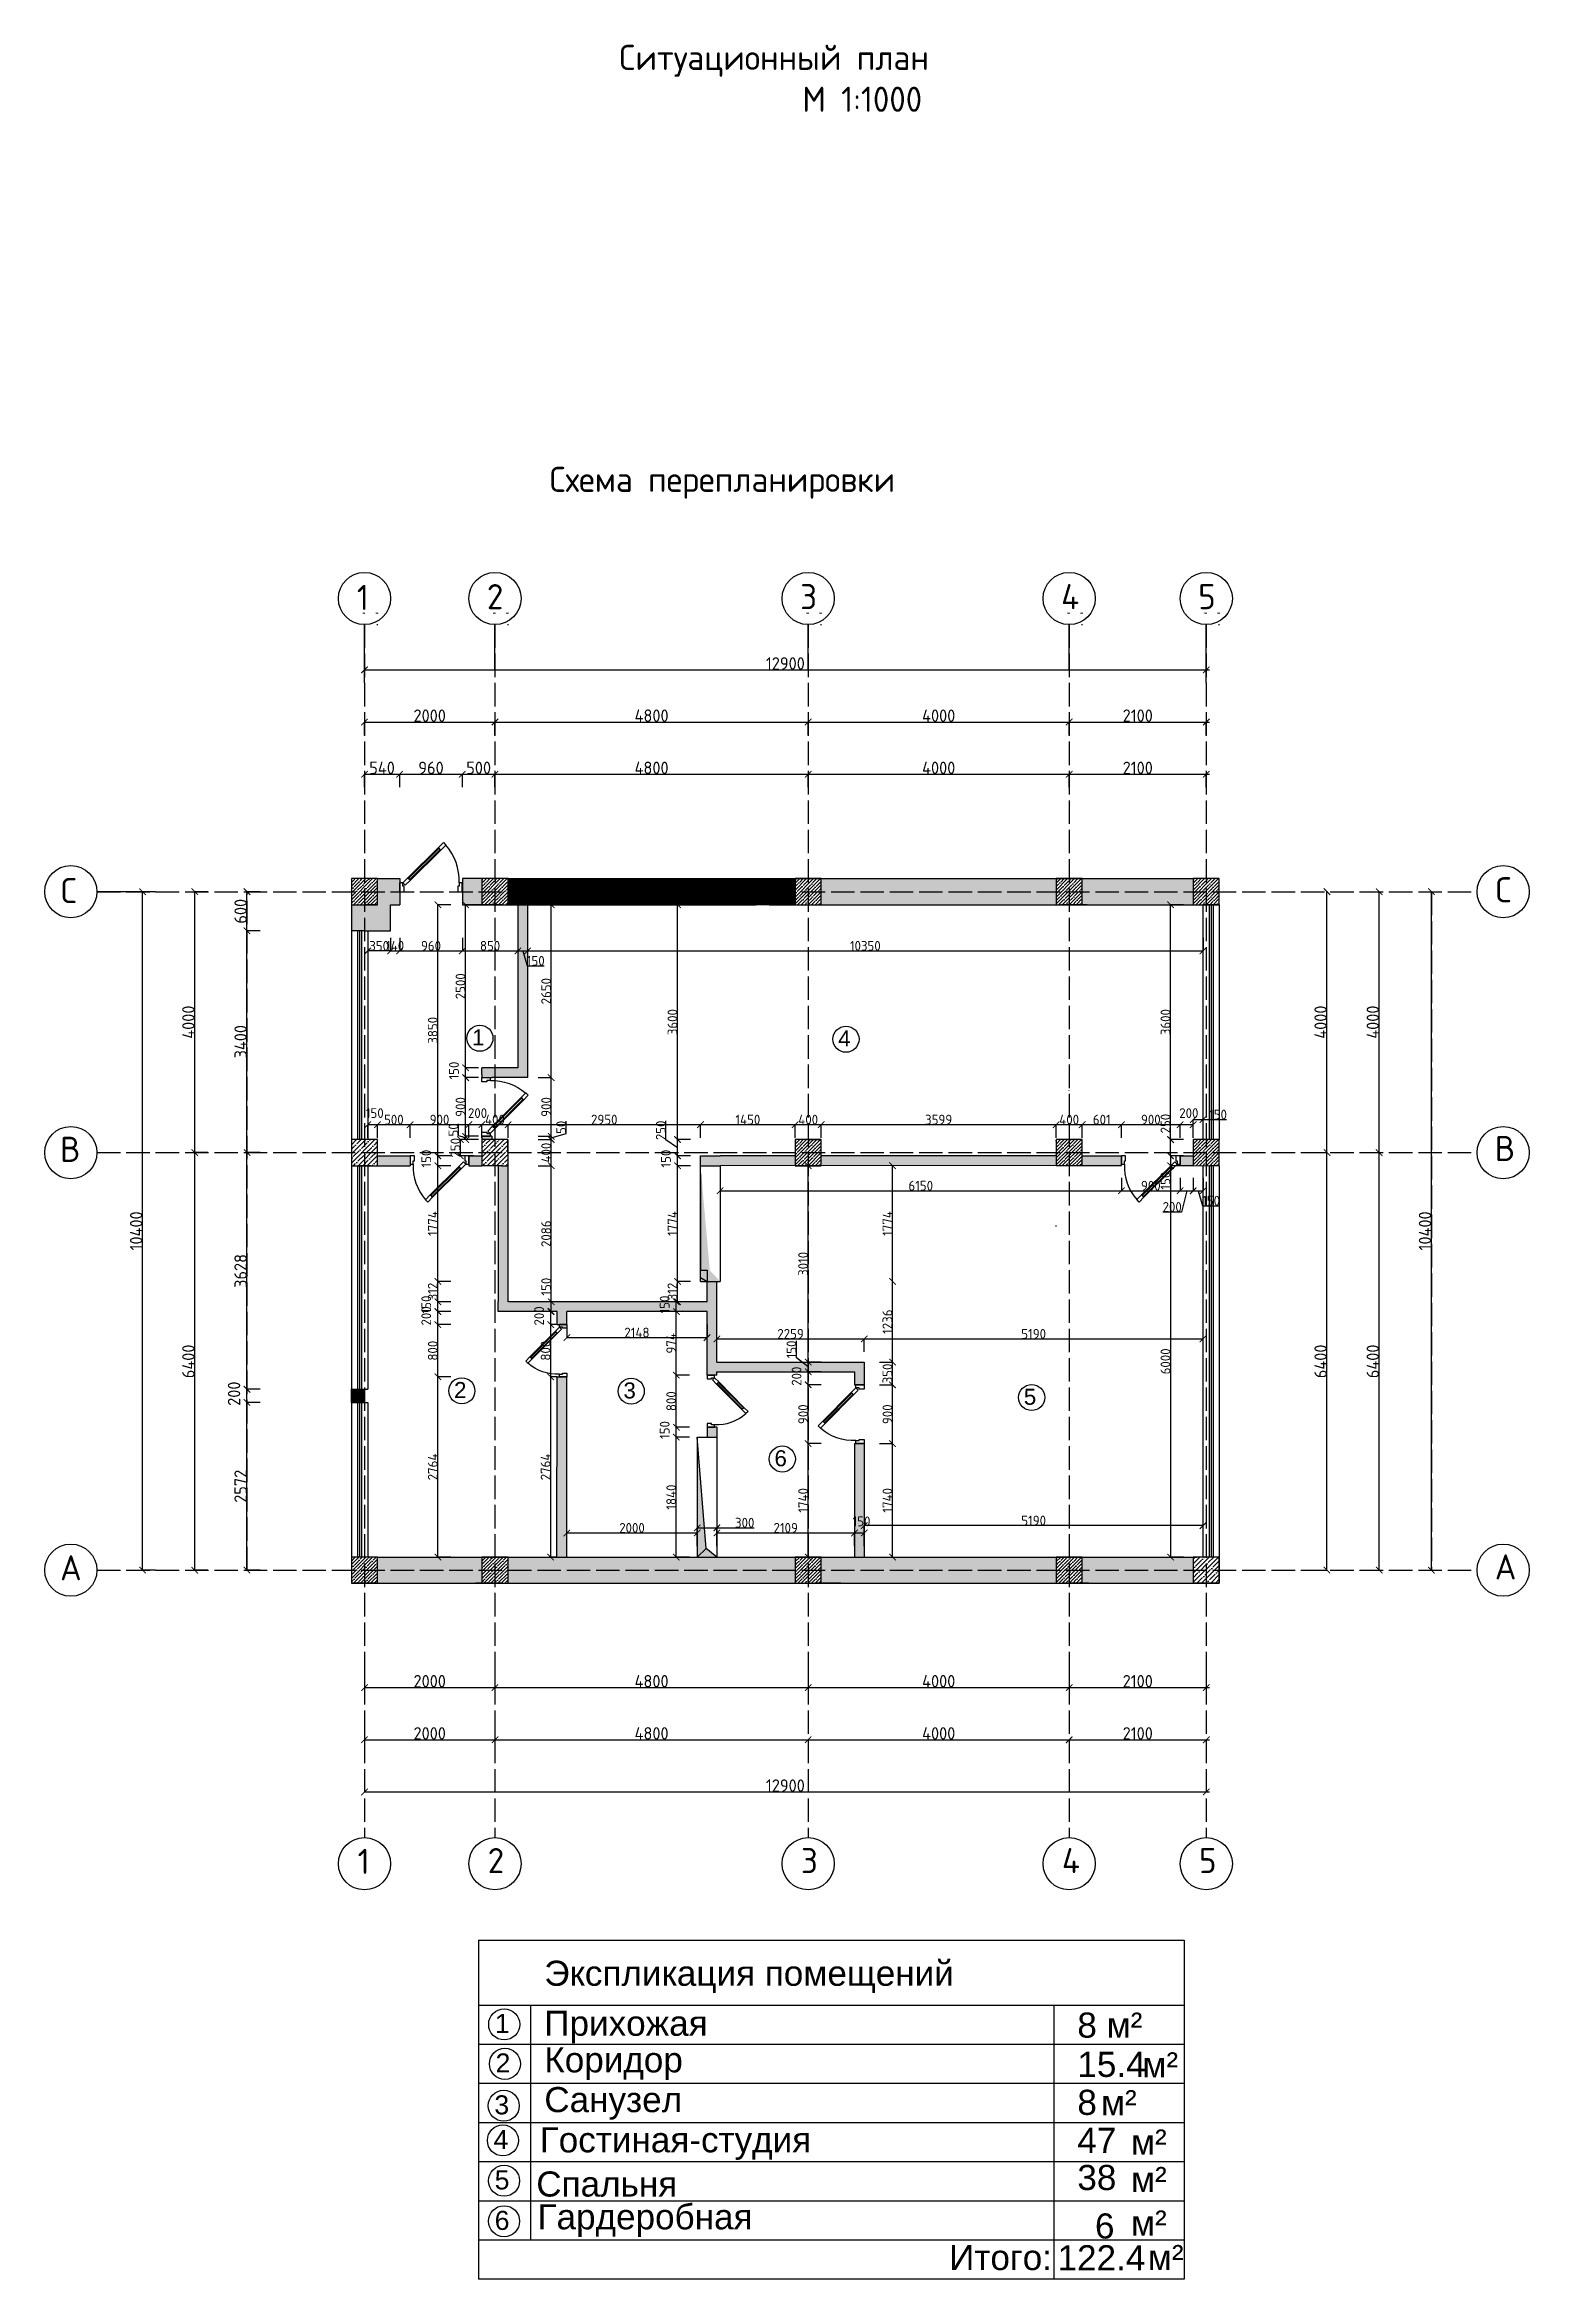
# Model space of a CAD drawing. Header units: millimetres. Extents: x -178199094 to 13669908, y -30538122 to 6091408.
# Drawn here: x 6786139 to 6808889, y 352560 to 386813 of the extents above; entities that cross this region are included whole.
import ezdxf

# ---------------------------------------------------------------- set-up
doc = ezdxf.new("R2010")
doc.units = ezdxf.units.MM
doc.linetypes.add('ACAD_ISO02W100', pattern=[15, 12, -3])
for name, color, linetype in [('0_Rəng_Yaşıllıqlar', 7, 'Continuous'), ('Plan 1', 7, 'Continuous'), ('Plan 2', 7, 'Continuous')]:
    doc.layers.add(name, color=color, linetype=linetype)
doc.styles.add('Annotative', font='arial.ttf')
doc.styles.add('gost', font='GOST Common.ttf')
doc.styles.get("Standard").update_dxf_attribs({"font": 'arial.ttf'})
doc.dimstyles.new('Copy of GOST', dxfattribs={"dimtxt": 150, "dimasz": 100, "dimexe": 0.18, "dimexo": 0.06, "dimgap": 3, "dimtad": 1, "dimdec": 0, "dimzin": 0, "dimdsep": 46, "dimtxsty": 'gost', "dimblk": 'ARCHTICK', "dimcen": 0.09, "dimclrt": 256, "dimadec": 0, "dimazin": 0, "dimtfac": 1, "dimtdec": 0, "dimtofl": 0, "dimtmove": 0, "dimatfit": 3, "dimldrblk": 'ARCHTICK', "dimfxl": 200, "dimfxlon": 1, "dimtolj": 1, "dimtzin": 0, "dimarcsym": 0})
doc.dimstyles.new('GOST', dxfattribs={"dimtxt": 190, "dimasz": 100, "dimexe": 0.18, "dimexo": 0.06, "dimgap": 3, "dimtad": 1, "dimdec": 0, "dimzin": 0, "dimdsep": 46, "dimtxsty": 'gost', "dimblk": 'ARCHTICK', "dimcen": 0.09, "dimclrt": 256, "dimadec": 0, "dimazin": 0, "dimtfac": 1, "dimtdec": 0, "dimtofl": 0, "dimtmove": 0, "dimatfit": 3, "dimldrblk": 'ARCHTICK', "dimfxl": 200, "dimfxlon": 1, "dimtolj": 1, "dimtzin": 0, "dimarcsym": 0})
pattern_1 = [(45, (6738365.2, 350428.76), (-70.71068, 70.71068), []), (45, (6738435.91, 350428.76), (-70.71068, 70.71068), [125, -25, 0, -25])]

msp = doc.modelspace()

# ---------------------------------------------------------------- texts
at = {"color": 18, "true_color": 0x000000, "char_height": 384.874808, "width": 528.1658521, "attachment_point": 1}
for insert in [(6802959.48686, 356039.44211), (6802324.77674, 355459.34106), (6802784.82747, 354856.73481), (6802784.82747, 354282.32404), (6802784.82747, 353615.61563), (6803042.27299, 353085.87279)]:
    msp.add_mtext('м²', dxfattribs=dict(at, insert=insert))
at = {"layer": 'Plan 1'}
for s, width, insert, char_height, attachment_point, style in [('Ситуационный план \\P            М 1:1000', 12549.7203437, (6794945.00917, 386810.21126), 384.8748082, 1, 'gost'), ('Схема перепланировки', 12549.7203437, (6793877.3268, 380342.49929), 384.8748082, 1, 'gost'), ('1', 384.8748082, (6790922.6032, 378532.96073), 384.87481, 1, 'gost'), ('2', 384.8748082, (6792916.12401, 378544.8042), 384.87481, 1, 'gost'), ('3', 384.8748082, (6797715.91363, 378544.8042), 384.87481, 1, 'gost'), ('4', 384.8748082, (6801715.91363, 378544.8042), 384.87481, 1, 'gost'), ('5', 384.8748082, (6803815.91363, 378544.8042), 384.87481, 1, 'gost'), ('C', 384.8748082, (6808360.67083, 374051.70695), 384.87481, 1, 'gost'), ('C', 384.8748082, (6786375.19817, 374039.551), 384.87481, 1, 'gost'), ('B', 384.8748082, (6786375.19817, 370073.37905), 384.87481, 1, 'gost'), ('B', 384.8748082, (6808360.67083, 370085.535), 384.87481, 1, 'gost'), ('A', 384.8748082, (6786375.19817, 363660.03605), 384.87481, 1, 'gost'), ('A', 384.8748082, (6808360.67083, 363672.192), 384.87481, 1, 'gost'), ('1', 384.8748082, (6790934.80671, 359158.70273), 384.87481, 1, 'gost'), ('2', 384.8748082, (6792928.32752, 359170.54621), 384.87481, 1, 'gost'), ('3', 384.8748082, (6797728.11714, 359170.54621), 384.87481, 1, 'gost'), ('4', 384.8748082, (6801728.11714, 359170.54621), 384.87481, 1, 'gost'), ('5', 384.8748082, (6803828.11714, 359170.54621), 384.87481, 1, 'gost'), ('{\\fArial|b0|i0|c204|p34;Экспликация\\fArial|b0|i0|c0|p34; \\fArial|b0|i0|c204|p34;помещений}', 8405.2482479, (6793795.10708, 356947.10914), 384.8748082, 7, 'Annotative'), ('{\\fArial|b0|i0|c204|p34;Прихожая}', 3989.515008, (6793795.10708, 356176.36149), 384.8748082, 7, 'gost'), ('{\\fArial|b0|i0|c0|p34;8 \\fArial|b0|i0|c204|p34;м\\fArial|b0|i0|c0|p34;²}', 4894.882024, (6801963.47042, 356258.32814), 384.8748082, 7, 'gost'), ('{\\fArial|b0|i0|c204|p34;Коридор}', 8218.2167846, (6793795.10708, 355615.90614), 384.8748082, 7, 'gost'), ('{\\fArial|b0|i0|c0|p34;15.4}', 384.8748082, (6801963.47042, 355656.68569), 384.8748082, 7, 'gost'), ('{\\fArial|b0|i0|c204|p34;Санузел}', 9987.3179398, (6793795.10708, 355005.81907), 384.8748082, 7, 'gost'), ('{\\fArial|b0|i0|c0|p34;8}', 384.8748082, (6801963.47042, 355074.61309), 384.8748082, 7, 'gost'), ('\\pt1539.49923;{\\fArial|b0|i0|c204|p34;Гостиная-студия}', 8595.0772294, (6793724.88201, 354389.37092), 384.8748082, 7, 'gost'), ('{\\fArial|b0|i0|c0|p34;47}', 384.8748082, (6801963.47042, 354497.03245), 384.8748082, 7, 'gost'), ('{\\fArial|b0|i0|c204|p34;Спальня}', 4744.7743443, (6793672.3917, 353822.75139), 384.8748082, 7, 'gost'), ('{\\fArial|b0|i0|c0|p34;38}', 384.8748082, (6801963.47042, 353922.62169), 384.8748082, 7, 'gost'), ('{\\fArial|b0|i0|c204|p34;Гардеробная}', 4277.2413972, (6793691.53053, 353209.8603), 384.8748082, 7, 'gost'), ('{\\fArial|b0|i0|c0|p34;6}', 384.8748082, (6802233.51528, 353179.69799), 384.8748082, 7, 'gost'), ('{\\fArial|b0|i0|c204|p34;Итого:}', 384.8748082, (6799998.57875, 352696.49213), 384.8748082, 7, 'gost'), ('{\\fArial|b0|i0|c0|p34;122.4}', 384.8748082, (6801659.75323, 352697.53473), 384.8748082, 7, 'gost')]:
    msp.add_mtext_dynamic_manual_height_columns(s, width=width, gutter_width=0.54982, heights=[0], dxfattribs=dict(at, insert=insert, char_height=char_height, attachment_point=attachment_point, style=style))
at = {"layer": 'Plan 2', "attachment_point": 1}
for s, width, gutter_width, insert, char_height in [('1', 245.4122714, 0.81804, (6792688.11433, 371717.61349), 245.41227), ('4', 245.4122714, 0.81804, (6798297.39999, 371702.36728), 245.41227), ('2', 245.4122714, 0.81804, (6792411.35022, 366313.45619), 245.41227), ('3', 245.4122714, 0.81804, (6795007.46303, 366307.44285), 245.41227), ('5', 245.4122714, 0.81804, (6801142.9278, 366210.03205), 245.41227), ('6', 245.4122714, 0.81804, (6797321.76351, 365267.56064), 245.41227), ('1', 291.9378439, 0.97313, (6793037.35802, 356626.31903), 291.93784), ('2', 291.9378439, 0.97313, (6793048.59425, 356022.10216), 291.93784), ('3', 291.9378439, 0.97313, (6793030.04007, 355379.77465), 291.93784), ('4', 291.9378439, 0.97313, (6793017.30161, 354848.29189), 291.93784), ('5', 291.9378439, 0.97313, (6793034.66525, 354229.40259), 291.93784), ('6', 291.9378439, 0.97313, (6793034.66525, 353608.8288), 291.93784)]:
    msp.add_mtext_dynamic_manual_height_columns(s, width=width, gutter_width=gutter_width, heights=[0], dxfattribs=dict(at, insert=insert, char_height=char_height))

# ---------------------------------------------------------------- blocks, each defined once
blk = doc.blocks.new('A$C3C032968')
for p, q in [((0, 0), (0, 100)), ((0, 100), (0, 0)), ((700, 0), (700, 100)), ((700, 0), (700, 100))]:
    blk.add_line(p, q)
for points in [[(517, 522), (461, 466), (433, 494), (489, 551)], [(120, 128), (461, 466), (433, 494), (92, 156)], [(113, 135), (454, 473), (440, 487), (99, 149)], [(35, 100), (0, 100), (0, 0), (50, 0), (50, 50), (50, 60), (35, 60)], [(63, 72), (120, 128), (92, 156), (35, 100)], [(665, 100), (665, 60), (650, 60), (650, 50), (650, 0), (700, 0), (700, 100)]]:
    blk.add_lwpolyline(points, close=True)
blk.add_arc((72, 129), 593, 357.2313, 41.4937)
blk = doc.blocks.new('_ArchTick')
at = {"color": 0, "linetype": 'ByBlock', "const_width": 0.15}
blk.add_lwpolyline([(-0.5, -0.5), (0.5, 0.5)], dxfattribs=at)
blk = doc.blocks.new('*D303')
at = {"color": 0, "lineweight": -2, "transparency": 16777216}
for p, q in [((6791039, 375430), (6791039, 375630)), ((6791039, 375630), (6791579, 375630)), ((6791579, 375430), (6791579, 375630))]:
    blk.add_line(p, q, dxfattribs=at)
at = {"layer": 'Defpoints', "color": 0, "transparency": 16777216}
for p in [(6791579, 375630), (6791039, 373830), (6791579, 373898)]:
    blk.add_point(p, dxfattribs=at)
at = {"color": 0, "lineweight": -2, "transparency": 16777216, "xscale": 100, "yscale": 100, "zscale": 100, "rotation": 180}
blk.add_blockref('_ArchTick', (6791039, 375630), dxfattribs=at)
at = {"color": 0, "lineweight": -2, "transparency": 16777216, "xscale": 100, "yscale": 100, "zscale": 100}
blk.add_blockref('_ArchTick', (6791579, 375630), dxfattribs=at)
at = {"transparency": 16777216, "insert": (6791309, 375728), "char_height": 190, "attachment_point": 5, "style": 'gost'}
blk.add_mtext('\\A1;540', dxfattribs=at)
blk = doc.blocks.new('*D304')
at = {"color": 0, "lineweight": -2, "transparency": 16777216}
for p, q in [((6791579, 375430), (6791579, 375630)), ((6791579, 375630), (6792539, 375630)), ((6792539, 375430), (6792539, 375630))]:
    blk.add_line(p, q, dxfattribs=at)
at = {"layer": 'Defpoints', "color": 0, "transparency": 16777216}
for p in [(6792539, 375630), (6791579, 373898), (6792539, 374030)]:
    blk.add_point(p, dxfattribs=at)
at = {"color": 0, "lineweight": -2, "transparency": 16777216, "xscale": 100, "yscale": 100, "zscale": 100, "rotation": 180}
blk.add_blockref('_ArchTick', (6791579, 375630), dxfattribs=at)
at = {"color": 0, "lineweight": -2, "transparency": 16777216, "xscale": 100, "yscale": 100, "zscale": 100}
blk.add_blockref('_ArchTick', (6792539, 375630), dxfattribs=at)
at = {"transparency": 16777216, "insert": (6792059, 375728), "char_height": 190, "attachment_point": 5, "style": 'gost'}
blk.add_mtext('\\A1;960', dxfattribs=at)
blk = doc.blocks.new('*D305')
at = {"color": 0, "lineweight": -2, "transparency": 16777216}
for p, q in [((6792539, 375430), (6792539, 375630)), ((6792539, 375630), (6793039, 375630)), ((6793039, 375430), (6793039, 375630))]:
    blk.add_line(p, q, dxfattribs=at)
at = {"layer": 'Defpoints', "color": 0, "transparency": 16777216}
for p in [(6793039, 375630), (6792539, 374030), (6793039, 373830)]:
    blk.add_point(p, dxfattribs=at)
at = {"color": 0, "lineweight": -2, "transparency": 16777216, "xscale": 100, "yscale": 100, "zscale": 100, "rotation": 180}
blk.add_blockref('_ArchTick', (6792539, 375630), dxfattribs=at)
at = {"color": 0, "lineweight": -2, "transparency": 16777216, "xscale": 100, "yscale": 100, "zscale": 100}
blk.add_blockref('_ArchTick', (6793039, 375630), dxfattribs=at)
at = {"transparency": 16777216, "insert": (6792789, 375728), "char_height": 190, "attachment_point": 5, "style": 'gost'}
blk.add_mtext('\\A1;500', dxfattribs=at)
blk = doc.blocks.new('*D306')
at = {"color": 0, "lineweight": -2, "transparency": 16777216}
for p, q in [((6793039, 375430), (6793039, 375630)), ((6793039, 375630), (6797839, 375630)), ((6797839, 375430), (6797839, 375630))]:
    blk.add_line(p, q, dxfattribs=at)
at = {"layer": 'Defpoints', "color": 0, "transparency": 16777216}
for p in [(6797839, 375630), (6793039, 373830), (6797839, 373830)]:
    blk.add_point(p, dxfattribs=at)
at = {"color": 0, "lineweight": -2, "transparency": 16777216, "xscale": 100, "yscale": 100, "zscale": 100, "rotation": 180}
blk.add_blockref('_ArchTick', (6793039, 375630), dxfattribs=at)
at = {"color": 0, "lineweight": -2, "transparency": 16777216, "xscale": 100, "yscale": 100, "zscale": 100}
blk.add_blockref('_ArchTick', (6797839, 375630), dxfattribs=at)
at = {"transparency": 16777216, "insert": (6795439, 375728), "char_height": 190, "attachment_point": 5, "style": 'gost'}
blk.add_mtext('\\A1;4800', dxfattribs=at)
blk = doc.blocks.new('*D307')
at = {"color": 0, "lineweight": -2, "transparency": 16777216}
for p, q in [((6797839, 375430), (6797839, 375630)), ((6797839, 375630), (6801839, 375630)), ((6801839, 375430), (6801839, 375630))]:
    blk.add_line(p, q, dxfattribs=at)
at = {"layer": 'Defpoints', "color": 0, "transparency": 16777216}
for p in [(6801839, 375630), (6797839, 373830), (6801839, 373830)]:
    blk.add_point(p, dxfattribs=at)
at = {"color": 0, "lineweight": -2, "transparency": 16777216, "xscale": 100, "yscale": 100, "zscale": 100, "rotation": 180}
blk.add_blockref('_ArchTick', (6797839, 375630), dxfattribs=at)
at = {"color": 0, "lineweight": -2, "transparency": 16777216, "xscale": 100, "yscale": 100, "zscale": 100}
blk.add_blockref('_ArchTick', (6801839, 375630), dxfattribs=at)
at = {"transparency": 16777216, "insert": (6799839, 375728), "char_height": 190, "attachment_point": 5, "style": 'gost'}
blk.add_mtext('\\A1;4000', dxfattribs=at)
blk = doc.blocks.new('*D308')
at = {"color": 0, "lineweight": -2, "transparency": 16777216}
for p, q in [((6801839, 375430), (6801839, 375630)), ((6801839, 375630), (6803939, 375630)), ((6803939, 375430), (6803939, 375630))]:
    blk.add_line(p, q, dxfattribs=at)
at = {"layer": 'Defpoints', "color": 0, "transparency": 16777216}
for p in [(6803939, 375630), (6801839, 373830), (6803939, 373830)]:
    blk.add_point(p, dxfattribs=at)
at = {"color": 0, "lineweight": -2, "transparency": 16777216, "xscale": 100, "yscale": 100, "zscale": 100, "rotation": 180}
blk.add_blockref('_ArchTick', (6801839, 375630), dxfattribs=at)
at = {"color": 0, "lineweight": -2, "transparency": 16777216, "xscale": 100, "yscale": 100, "zscale": 100}
blk.add_blockref('_ArchTick', (6803939, 375630), dxfattribs=at)
at = {"transparency": 16777216, "insert": (6802889, 375728), "char_height": 190, "attachment_point": 5, "style": 'gost'}
blk.add_mtext('\\A1;2100', dxfattribs=at)
blk = doc.blocks.new('*D286')
at = {"color": 0, "lineweight": -2, "transparency": 16777216}
for p, q in [((6791039, 376230), (6791039, 376430)), ((6791039, 376430), (6793039, 376430)), ((6793039, 376230), (6793039, 376430))]:
    blk.add_line(p, q, dxfattribs=at)
at = {"layer": 'Defpoints', "color": 0, "transparency": 16777216}
for p in [(6793039, 376430), (6791039, 373830), (6793039, 373830)]:
    blk.add_point(p, dxfattribs=at)
at = {"color": 0, "lineweight": -2, "transparency": 16777216, "xscale": 100, "yscale": 100, "zscale": 100, "rotation": 180}
blk.add_blockref('_ArchTick', (6791039, 376430), dxfattribs=at)
at = {"color": 0, "lineweight": -2, "transparency": 16777216, "xscale": 100, "yscale": 100, "zscale": 100}
blk.add_blockref('_ArchTick', (6793039, 376430), dxfattribs=at)
at = {"transparency": 16777216, "insert": (6792039, 376528), "char_height": 190, "attachment_point": 5, "style": 'gost'}
blk.add_mtext('\\A1;2000', dxfattribs=at)
blk = doc.blocks.new('*D287')
at = {"color": 0, "lineweight": -2, "transparency": 16777216}
for p, q in [((6793039, 376230), (6793039, 376430)), ((6793039, 376430), (6797839, 376430)), ((6797839, 376230), (6797839, 376430))]:
    blk.add_line(p, q, dxfattribs=at)
at = {"layer": 'Defpoints', "color": 0, "transparency": 16777216}
for p in [(6797839, 376430), (6793039, 373830), (6797839, 373830)]:
    blk.add_point(p, dxfattribs=at)
at = {"color": 0, "lineweight": -2, "transparency": 16777216, "xscale": 100, "yscale": 100, "zscale": 100, "rotation": 180}
blk.add_blockref('_ArchTick', (6793039, 376430), dxfattribs=at)
at = {"color": 0, "lineweight": -2, "transparency": 16777216, "xscale": 100, "yscale": 100, "zscale": 100}
blk.add_blockref('_ArchTick', (6797839, 376430), dxfattribs=at)
at = {"transparency": 16777216, "insert": (6795439, 376528), "char_height": 190, "attachment_point": 5, "style": 'gost'}
blk.add_mtext('\\A1;4800', dxfattribs=at)
blk = doc.blocks.new('*D288')
at = {"color": 0, "lineweight": -2, "transparency": 16777216}
for p, q in [((6797839, 376230), (6797839, 376430)), ((6797839, 376430), (6801839, 376430)), ((6801839, 376230), (6801839, 376430))]:
    blk.add_line(p, q, dxfattribs=at)
at = {"layer": 'Defpoints', "color": 0, "transparency": 16777216}
for p in [(6801839, 376430), (6797839, 373830), (6801839, 373830)]:
    blk.add_point(p, dxfattribs=at)
at = {"color": 0, "lineweight": -2, "transparency": 16777216, "xscale": 100, "yscale": 100, "zscale": 100, "rotation": 180}
blk.add_blockref('_ArchTick', (6797839, 376430), dxfattribs=at)
at = {"color": 0, "lineweight": -2, "transparency": 16777216, "xscale": 100, "yscale": 100, "zscale": 100}
blk.add_blockref('_ArchTick', (6801839, 376430), dxfattribs=at)
at = {"transparency": 16777216, "insert": (6799839, 376528), "char_height": 190, "attachment_point": 5, "style": 'gost'}
blk.add_mtext('\\A1;4000', dxfattribs=at)
blk = doc.blocks.new('*D289')
at = {"color": 0, "lineweight": -2, "transparency": 16777216}
for p, q in [((6801839, 376230), (6801839, 376430)), ((6801839, 376430), (6803939, 376430)), ((6803939, 376230), (6803939, 376430))]:
    blk.add_line(p, q, dxfattribs=at)
at = {"layer": 'Defpoints', "color": 0, "transparency": 16777216}
for p in [(6803939, 376430), (6801839, 373830), (6803939, 373830)]:
    blk.add_point(p, dxfattribs=at)
at = {"color": 0, "lineweight": -2, "transparency": 16777216, "xscale": 100, "yscale": 100, "zscale": 100, "rotation": 180}
blk.add_blockref('_ArchTick', (6801839, 376430), dxfattribs=at)
at = {"color": 0, "lineweight": -2, "transparency": 16777216, "xscale": 100, "yscale": 100, "zscale": 100}
blk.add_blockref('_ArchTick', (6803939, 376430), dxfattribs=at)
at = {"transparency": 16777216, "insert": (6802889, 376528), "char_height": 190, "attachment_point": 5, "style": 'gost'}
blk.add_mtext('\\A1;2100', dxfattribs=at)
blk = doc.blocks.new('*D290')
at = {"color": 0, "lineweight": -2, "transparency": 16777216}
for p, q in [((6791039, 377030), (6791039, 377230)), ((6791039, 377230), (6803939, 377230)), ((6803939, 377030), (6803939, 377230))]:
    blk.add_line(p, q, dxfattribs=at)
at = {"layer": 'Defpoints', "color": 0, "transparency": 16777216}
for p in [(6803939, 377230), (6791039, 373830), (6803939, 373830)]:
    blk.add_point(p, dxfattribs=at)
at = {"color": 0, "lineweight": -2, "transparency": 16777216, "xscale": 100, "yscale": 100, "zscale": 100, "rotation": 180}
blk.add_blockref('_ArchTick', (6791039, 377230), dxfattribs=at)
at = {"color": 0, "lineweight": -2, "transparency": 16777216, "xscale": 100, "yscale": 100, "zscale": 100}
blk.add_blockref('_ArchTick', (6803939, 377230), dxfattribs=at)
at = {"transparency": 16777216, "insert": (6797489, 377328), "char_height": 190, "attachment_point": 5, "style": 'gost'}
blk.add_mtext('\\A1;12900', dxfattribs=at)
blk = doc.blocks.new('*D291')
at = {"color": 0, "lineweight": -2, "transparency": 16777216}
for p, q in [((6789439, 366002), (6789239, 366002)), ((6789239, 363430), (6789239, 366002)), ((6789439, 363430), (6789239, 363430))]:
    blk.add_line(p, q, dxfattribs=at)
at = {"layer": 'Defpoints', "color": 0, "transparency": 16777216}
for p in [(6789239, 366002), (6791089, 366002), (6791039, 363430)]:
    blk.add_point(p, dxfattribs=at)
at = {"color": 0, "lineweight": -2, "transparency": 16777216, "xscale": 100, "yscale": 100, "zscale": 100}
for p, rotation in [((6789239, 366002), 90), ((6789239, 363430), 270)]:
    blk.add_blockref('_ArchTick', p, dxfattribs=dict(at, rotation=rotation))
at = {"transparency": 16777216, "insert": (6789141, 364716), "char_height": 190, "attachment_point": 5, "rotation": 90, "style": 'gost'}
blk.add_mtext('\\A1;2572', dxfattribs=at)
blk = doc.blocks.new('*D276')
at = {"color": 0, "lineweight": -2, "transparency": 16777216}
for p, q in [((6789439, 366202), (6789239, 366202)), ((6789239, 366002), (6789239, 366202)), ((6789439, 366002), (6789239, 366002))]:
    blk.add_line(p, q, dxfattribs=at)
at = {"layer": 'Defpoints', "color": 0, "transparency": 16777216}
for p in [(6789239, 366202), (6791089, 366202), (6791089, 366002)]:
    blk.add_point(p, dxfattribs=at)
at = {"color": 0, "lineweight": -2, "transparency": 16777216, "xscale": 100, "yscale": 100, "zscale": 100}
for p, rotation in [((6789239, 366202), 90), ((6789239, 366002), 270)]:
    blk.add_blockref('_ArchTick', p, dxfattribs=dict(at, rotation=rotation))
at = {"transparency": 16777216, "insert": (6789041, 366135), "char_height": 190, "attachment_point": 5, "rotation": 90, "style": 'gost'}
blk.add_mtext('\\A1;200', dxfattribs=at)
blk = doc.blocks.new('*D277')
at = {"color": 0, "lineweight": -2, "transparency": 16777216}
for p, q in [((6789439, 373830), (6789239, 373830)), ((6789239, 373230), (6789239, 373830)), ((6789439, 373230), (6789239, 373230))]:
    blk.add_line(p, q, dxfattribs=at)
at = {"layer": 'Defpoints', "color": 0, "transparency": 16777216}
for p in [(6789239, 373830), (6791039, 373830), (6790839, 373230)]:
    blk.add_point(p, dxfattribs=at)
at = {"color": 0, "lineweight": -2, "transparency": 16777216, "xscale": 100, "yscale": 100, "zscale": 100}
for p, rotation in [((6789239, 373830), 90), ((6789239, 373230), 270)]:
    blk.add_blockref('_ArchTick', p, dxfattribs=dict(at, rotation=rotation))
at = {"transparency": 16777216, "insert": (6789141, 373530), "char_height": 190, "attachment_point": 5, "rotation": 90, "style": 'gost'}
blk.add_mtext('\\A1;600', dxfattribs=at)
blk = doc.blocks.new('*D278')
at = {"color": 0, "lineweight": -2, "transparency": 16777216}
for p, q in [((6787839, 373830), (6787639, 373830)), ((6787639, 363430), (6787639, 373830)), ((6787839, 363430), (6787639, 363430))]:
    blk.add_line(p, q, dxfattribs=at)
at = {"layer": 'Defpoints', "color": 0, "transparency": 16777216}
for p in [(6787639, 373830), (6791039, 373830), (6791039, 363430)]:
    blk.add_point(p, dxfattribs=at)
at = {"color": 0, "lineweight": -2, "transparency": 16777216, "xscale": 100, "yscale": 100, "zscale": 100}
for p, rotation in [((6787639, 373830), 90), ((6787639, 363430), 270)]:
    blk.add_blockref('_ArchTick', p, dxfattribs=dict(at, rotation=rotation))
at = {"transparency": 16777216, "insert": (6787541, 368630), "char_height": 190, "attachment_point": 5, "rotation": 90, "style": 'gost'}
blk.add_mtext('\\A1;10400', dxfattribs=at)
blk = doc.blocks.new('*D279')
at = {"color": 0, "lineweight": -2, "transparency": 16777216}
for p, q in [((6788639, 369830), (6788439, 369830)), ((6788439, 363430), (6788439, 369830)), ((6788639, 363430), (6788439, 363430))]:
    blk.add_line(p, q, dxfattribs=at)
at = {"layer": 'Defpoints', "color": 0, "transparency": 16777216}
for p in [(6788439, 369830), (6791039, 369830), (6791039, 363430)]:
    blk.add_point(p, dxfattribs=at)
at = {"color": 0, "lineweight": -2, "transparency": 16777216, "xscale": 100, "yscale": 100, "zscale": 100}
for p, rotation in [((6788439, 369830), 90), ((6788439, 363430), 270)]:
    blk.add_blockref('_ArchTick', p, dxfattribs=dict(at, rotation=rotation))
at = {"transparency": 16777216, "insert": (6788341, 366630), "char_height": 190, "attachment_point": 5, "rotation": 90, "style": 'gost'}
blk.add_mtext('\\A1;6400', dxfattribs=at)
blk = doc.blocks.new('*D280')
at = {"color": 0, "lineweight": -2, "transparency": 16777216}
for p, q in [((6788639, 373830), (6788439, 373830)), ((6788439, 369830), (6788439, 373830)), ((6788639, 369830), (6788439, 369830))]:
    blk.add_line(p, q, dxfattribs=at)
at = {"layer": 'Defpoints', "color": 0, "transparency": 16777216}
for p in [(6788439, 373830), (6791039, 373830), (6791039, 369830)]:
    blk.add_point(p, dxfattribs=at)
at = {"color": 0, "lineweight": -2, "transparency": 16777216, "xscale": 100, "yscale": 100, "zscale": 100}
for p, rotation in [((6788439, 373830), 90), ((6788439, 369830), 270)]:
    blk.add_blockref('_ArchTick', p, dxfattribs=dict(at, rotation=rotation))
at = {"transparency": 16777216, "insert": (6788341, 371830), "char_height": 190, "attachment_point": 5, "rotation": 90, "style": 'gost'}
blk.add_mtext('\\A1;4000', dxfattribs=at)
blk = doc.blocks.new('*D292')
at = {"color": 0, "lineweight": -2, "transparency": 16777216}
for p, q in [((6791039, 361830), (6791039, 361630)), ((6793039, 361830), (6793039, 361630)), ((6791039, 361630), (6793039, 361630))]:
    blk.add_line(p, q, dxfattribs=at)
at = {"layer": 'Defpoints', "color": 0, "transparency": 16777216}
for p in [(6791039, 363430), (6793039, 363430), (6793039, 361630)]:
    blk.add_point(p, dxfattribs=at)
at = {"color": 0, "lineweight": -2, "transparency": 16777216, "xscale": 100, "yscale": 100, "zscale": 100, "rotation": 180}
blk.add_blockref('_ArchTick', (6791039, 361630), dxfattribs=at)
at = {"color": 0, "lineweight": -2, "transparency": 16777216, "xscale": 100, "yscale": 100, "zscale": 100}
blk.add_blockref('_ArchTick', (6793039, 361630), dxfattribs=at)
at = {"transparency": 16777216, "insert": (6792039, 361728), "char_height": 190, "attachment_point": 5, "style": 'gost'}
blk.add_mtext('\\A1;2000', dxfattribs=at)
blk = doc.blocks.new('*D293')
at = {"color": 0, "lineweight": -2, "transparency": 16777216}
for p, q in [((6793039, 361830), (6793039, 361630)), ((6797839, 361830), (6797839, 361630)), ((6793039, 361630), (6797839, 361630))]:
    blk.add_line(p, q, dxfattribs=at)
at = {"layer": 'Defpoints', "color": 0, "transparency": 16777216}
for p in [(6793039, 363430), (6797839, 363430), (6797839, 361630)]:
    blk.add_point(p, dxfattribs=at)
at = {"color": 0, "lineweight": -2, "transparency": 16777216, "xscale": 100, "yscale": 100, "zscale": 100, "rotation": 180}
blk.add_blockref('_ArchTick', (6793039, 361630), dxfattribs=at)
at = {"color": 0, "lineweight": -2, "transparency": 16777216, "xscale": 100, "yscale": 100, "zscale": 100}
blk.add_blockref('_ArchTick', (6797839, 361630), dxfattribs=at)
at = {"transparency": 16777216, "insert": (6795439, 361728), "char_height": 190, "attachment_point": 5, "style": 'gost'}
blk.add_mtext('\\A1;4800', dxfattribs=at)
blk = doc.blocks.new('*D294')
at = {"color": 0, "lineweight": -2, "transparency": 16777216}
for p, q in [((6797839, 361830), (6797839, 361630)), ((6801839, 361830), (6801839, 361630)), ((6797839, 361630), (6801839, 361630))]:
    blk.add_line(p, q, dxfattribs=at)
at = {"layer": 'Defpoints', "color": 0, "transparency": 16777216}
for p in [(6797839, 363430), (6801839, 363430), (6801839, 361630)]:
    blk.add_point(p, dxfattribs=at)
at = {"color": 0, "lineweight": -2, "transparency": 16777216, "xscale": 100, "yscale": 100, "zscale": 100, "rotation": 180}
blk.add_blockref('_ArchTick', (6797839, 361630), dxfattribs=at)
at = {"color": 0, "lineweight": -2, "transparency": 16777216, "xscale": 100, "yscale": 100, "zscale": 100}
blk.add_blockref('_ArchTick', (6801839, 361630), dxfattribs=at)
at = {"transparency": 16777216, "insert": (6799839, 361728), "char_height": 190, "attachment_point": 5, "style": 'gost'}
blk.add_mtext('\\A1;4000', dxfattribs=at)
blk = doc.blocks.new('*D295')
at = {"color": 0, "lineweight": -2, "transparency": 16777216}
for p, q in [((6801839, 361830), (6801839, 361630)), ((6803939, 361830), (6803939, 361630)), ((6801839, 361630), (6803939, 361630))]:
    blk.add_line(p, q, dxfattribs=at)
at = {"layer": 'Defpoints', "color": 0, "transparency": 16777216}
for p in [(6801839, 363430), (6803939, 363430), (6803939, 361630)]:
    blk.add_point(p, dxfattribs=at)
at = {"color": 0, "lineweight": -2, "transparency": 16777216, "xscale": 100, "yscale": 100, "zscale": 100, "rotation": 180}
blk.add_blockref('_ArchTick', (6801839, 361630), dxfattribs=at)
at = {"color": 0, "lineweight": -2, "transparency": 16777216, "xscale": 100, "yscale": 100, "zscale": 100}
blk.add_blockref('_ArchTick', (6803939, 361630), dxfattribs=at)
at = {"transparency": 16777216, "insert": (6802889, 361728), "char_height": 190, "attachment_point": 5, "style": 'gost'}
blk.add_mtext('\\A1;2100', dxfattribs=at)
blk = doc.blocks.new('*D281')
at = {"color": 0, "lineweight": -2, "transparency": 16777216}
for p, q in [((6791039, 361030), (6791039, 360830)), ((6793039, 361030), (6793039, 360830)), ((6791039, 360830), (6793039, 360830))]:
    blk.add_line(p, q, dxfattribs=at)
at = {"layer": 'Defpoints', "color": 0, "transparency": 16777216}
for p in [(6791039, 363430), (6793039, 363430), (6793039, 360830)]:
    blk.add_point(p, dxfattribs=at)
at = {"color": 0, "lineweight": -2, "transparency": 16777216, "xscale": 100, "yscale": 100, "zscale": 100, "rotation": 180}
blk.add_blockref('_ArchTick', (6791039, 360830), dxfattribs=at)
at = {"color": 0, "lineweight": -2, "transparency": 16777216, "xscale": 100, "yscale": 100, "zscale": 100}
blk.add_blockref('_ArchTick', (6793039, 360830), dxfattribs=at)
at = {"transparency": 16777216, "insert": (6792039, 360928), "char_height": 190, "attachment_point": 5, "style": 'gost'}
blk.add_mtext('\\A1;2000', dxfattribs=at)
blk = doc.blocks.new('*D282')
at = {"color": 0, "lineweight": -2, "transparency": 16777216}
for p, q in [((6793039, 361030), (6793039, 360830)), ((6793039, 360830), (6797839, 360830)), ((6797839, 360830), (6797839, 360830))]:
    blk.add_line(p, q, dxfattribs=at)
at = {"layer": 'Defpoints', "color": 0, "transparency": 16777216}
for p in [(6793039, 363430), (6797839, 360830), (6797839, 360830)]:
    blk.add_point(p, dxfattribs=at)
at = {"color": 0, "lineweight": -2, "transparency": 16777216, "xscale": 100, "yscale": 100, "zscale": 100, "rotation": 180}
blk.add_blockref('_ArchTick', (6793039, 360830), dxfattribs=at)
at = {"color": 0, "lineweight": -2, "transparency": 16777216, "xscale": 100, "yscale": 100, "zscale": 100}
blk.add_blockref('_ArchTick', (6797839, 360830), dxfattribs=at)
at = {"transparency": 16777216, "insert": (6795439, 360928), "char_height": 190, "attachment_point": 5, "style": 'gost'}
blk.add_mtext('\\A1;4800', dxfattribs=at)
blk = doc.blocks.new('*D283')
at = {"color": 0, "lineweight": -2, "transparency": 16777216}
for p, q in [((6797839, 360830), (6797839, 360830)), ((6797839, 360830), (6801839, 360830)), ((6801839, 360830), (6801839, 360830))]:
    blk.add_line(p, q, dxfattribs=at)
at = {"layer": 'Defpoints', "color": 0, "transparency": 16777216}
for p in [(6797839, 360830), (6801839, 360830), (6801839, 360830)]:
    blk.add_point(p, dxfattribs=at)
at = {"color": 0, "lineweight": -2, "transparency": 16777216, "xscale": 100, "yscale": 100, "zscale": 100, "rotation": 180}
blk.add_blockref('_ArchTick', (6797839, 360830), dxfattribs=at)
at = {"color": 0, "lineweight": -2, "transparency": 16777216, "xscale": 100, "yscale": 100, "zscale": 100}
blk.add_blockref('_ArchTick', (6801839, 360830), dxfattribs=at)
at = {"transparency": 16777216, "insert": (6799839, 360928), "char_height": 190, "attachment_point": 5, "style": 'gost'}
blk.add_mtext('\\A1;4000', dxfattribs=at)
blk = doc.blocks.new('*D284')
at = {"color": 0, "lineweight": -2, "transparency": 16777216}
for p, q in [((6801839, 360830), (6801839, 360830)), ((6801839, 360830), (6803939, 360830)), ((6803939, 360830), (6803939, 360830))]:
    blk.add_line(p, q, dxfattribs=at)
at = {"layer": 'Defpoints', "color": 0, "transparency": 16777216}
for p in [(6801839, 360830), (6803939, 360830), (6803939, 360830)]:
    blk.add_point(p, dxfattribs=at)
at = {"color": 0, "lineweight": -2, "transparency": 16777216, "xscale": 100, "yscale": 100, "zscale": 100, "rotation": 180}
blk.add_blockref('_ArchTick', (6801839, 360830), dxfattribs=at)
at = {"color": 0, "lineweight": -2, "transparency": 16777216, "xscale": 100, "yscale": 100, "zscale": 100}
blk.add_blockref('_ArchTick', (6803939, 360830), dxfattribs=at)
at = {"transparency": 16777216, "insert": (6802889, 360928), "char_height": 190, "attachment_point": 5, "style": 'gost'}
blk.add_mtext('\\A1;2100', dxfattribs=at)
blk = doc.blocks.new('*D296')
at = {"color": 0, "lineweight": -2, "transparency": 16777216}
for p, q in [((6791039, 360230), (6791039, 360030)), ((6791039, 360030), (6803939, 360030)), ((6803939, 360230), (6803939, 360030))]:
    blk.add_line(p, q, dxfattribs=at)
at = {"layer": 'Defpoints', "color": 0, "transparency": 16777216}
for p in [(6791039, 363430), (6803939, 363430), (6803939, 360030)]:
    blk.add_point(p, dxfattribs=at)
at = {"color": 0, "lineweight": -2, "transparency": 16777216, "xscale": 100, "yscale": 100, "zscale": 100, "rotation": 180}
blk.add_blockref('_ArchTick', (6791039, 360030), dxfattribs=at)
at = {"color": 0, "lineweight": -2, "transparency": 16777216, "xscale": 100, "yscale": 100, "zscale": 100}
blk.add_blockref('_ArchTick', (6803939, 360030), dxfattribs=at)
at = {"transparency": 16777216, "insert": (6797489, 360128), "char_height": 190, "attachment_point": 5, "style": 'gost'}
blk.add_mtext('\\A1;12900', dxfattribs=at)
blk = doc.blocks.new('*D297')
at = {"color": 0, "lineweight": -2, "transparency": 16777216}
for p, q in [((6805589, 369830), (6805789, 369830)), ((6805789, 363430), (6805789, 369830)), ((6805589, 363430), (6805789, 363430))]:
    blk.add_line(p, q, dxfattribs=at)
at = {"layer": 'Defpoints', "color": 0, "transparency": 16777216}
for p in [(6803939, 369830), (6805789, 369830), (6803939, 363430)]:
    blk.add_point(p, dxfattribs=at)
at = {"color": 0, "lineweight": -2, "transparency": 16777216, "xscale": 100, "yscale": 100, "zscale": 100}
for p, rotation in [((6805789, 369830), 90), ((6805789, 363430), 270)]:
    blk.add_blockref('_ArchTick', p, dxfattribs=dict(at, rotation=rotation))
at = {"transparency": 16777216, "insert": (6805691, 366630), "char_height": 190, "attachment_point": 5, "rotation": 90, "style": 'gost'}
blk.add_mtext('\\A1;6400', dxfattribs=at)
blk = doc.blocks.new('*D298')
at = {"color": 0, "lineweight": -2, "transparency": 16777216}
for p, q in [((6805789, 373830), (6805789, 373830)), ((6805789, 369830), (6805789, 373830)), ((6805589, 369830), (6805789, 369830))]:
    blk.add_line(p, q, dxfattribs=at)
at = {"layer": 'Defpoints', "color": 0, "transparency": 16777216}
for p in [(6805789, 373830), (6805789, 373830), (6803939, 369830)]:
    blk.add_point(p, dxfattribs=at)
at = {"color": 0, "lineweight": -2, "transparency": 16777216, "xscale": 100, "yscale": 100, "zscale": 100}
for p, rotation in [((6805789, 373830), 90), ((6805789, 369830), 270)]:
    blk.add_blockref('_ArchTick', p, dxfattribs=dict(at, rotation=rotation))
at = {"transparency": 16777216, "insert": (6805691, 371830), "char_height": 190, "attachment_point": 5, "rotation": 90, "style": 'gost'}
blk.add_mtext('\\A1;4000', dxfattribs=at)
blk = doc.blocks.new('*D299')
at = {"color": 0, "lineweight": -2, "transparency": 16777216}
for p, q in [((6806589, 369830), (6806589, 369830)), ((6806589, 363430), (6806589, 369830)), ((6806589, 363430), (6806589, 363430))]:
    blk.add_line(p, q, dxfattribs=at)
at = {"layer": 'Defpoints', "color": 0, "transparency": 16777216}
for p in [(6806589, 369830), (6806589, 369830), (6806589, 363430)]:
    blk.add_point(p, dxfattribs=at)
at = {"color": 0, "lineweight": -2, "transparency": 16777216, "xscale": 100, "yscale": 100, "zscale": 100}
for p, rotation in [((6806589, 369830), 90), ((6806589, 363430), 270)]:
    blk.add_blockref('_ArchTick', p, dxfattribs=dict(at, rotation=rotation))
at = {"transparency": 16777216, "insert": (6806491, 366630), "char_height": 190, "attachment_point": 5, "rotation": 90, "style": 'gost'}
blk.add_mtext('\\A1;6400', dxfattribs=at)
blk = doc.blocks.new('*D300')
at = {"color": 0, "lineweight": -2, "transparency": 16777216}
for p, q in [((6806589, 373830), (6806589, 373830)), ((6806589, 369830), (6806589, 373830)), ((6806589, 369830), (6806589, 369830))]:
    blk.add_line(p, q, dxfattribs=at)
at = {"layer": 'Defpoints', "color": 0, "transparency": 16777216}
for p in [(6806589, 373830), (6806589, 373830), (6806589, 369830)]:
    blk.add_point(p, dxfattribs=at)
at = {"color": 0, "lineweight": -2, "transparency": 16777216, "xscale": 100, "yscale": 100, "zscale": 100}
for p, rotation in [((6806589, 373830), 90), ((6806589, 369830), 270)]:
    blk.add_blockref('_ArchTick', p, dxfattribs=dict(at, rotation=rotation))
at = {"transparency": 16777216, "insert": (6806491, 371830), "char_height": 190, "attachment_point": 5, "rotation": 90, "style": 'gost'}
blk.add_mtext('\\A1;4000', dxfattribs=at)
blk = doc.blocks.new('*D301')
at = {"color": 0, "lineweight": -2, "transparency": 16777216}
for p, q in [((6789439, 369830), (6789239, 369830)), ((6789239, 366202), (6789239, 369830)), ((6789439, 366202), (6789239, 366202))]:
    blk.add_line(p, q, dxfattribs=at)
at = {"layer": 'Defpoints', "color": 0, "transparency": 16777216}
for p in [(6789239, 369830), (6790839, 369830), (6790839, 366202)]:
    blk.add_point(p, dxfattribs=at)
at = {"color": 0, "lineweight": -2, "transparency": 16777216, "xscale": 100, "yscale": 100, "zscale": 100}
for p, rotation in [((6789239, 369830), 90), ((6789239, 366202), 270)]:
    blk.add_blockref('_ArchTick', p, dxfattribs=dict(at, rotation=rotation))
at = {"transparency": 16777216, "insert": (6789141, 368016), "char_height": 190, "attachment_point": 5, "rotation": 90, "style": 'gost'}
blk.add_mtext('\\A1;3628', dxfattribs=at)
blk = doc.blocks.new('*D302')
at = {"color": 0, "lineweight": -2, "transparency": 16777216}
for p, q in [((6789439, 373230), (6789239, 373230)), ((6789239, 369830), (6789239, 373230)), ((6789439, 369830), (6789239, 369830))]:
    blk.add_line(p, q, dxfattribs=at)
at = {"layer": 'Defpoints', "color": 0, "transparency": 16777216}
for p in [(6789239, 373230), (6790839, 373230), (6790839, 369830)]:
    blk.add_point(p, dxfattribs=at)
at = {"color": 0, "lineweight": -2, "transparency": 16777216, "xscale": 100, "yscale": 100, "zscale": 100}
for p, rotation in [((6789239, 373230), 90), ((6789239, 369830), 270)]:
    blk.add_blockref('_ArchTick', p, dxfattribs=dict(at, rotation=rotation))
at = {"transparency": 16777216, "insert": (6789141, 371530), "char_height": 190, "attachment_point": 5, "rotation": 90, "style": 'gost'}
blk.add_mtext('\\A1;3400', dxfattribs=at)
blk = doc.blocks.new('*D285')
at = {"color": 0, "lineweight": -2, "transparency": 16777216}
for p, q in [((6807189, 373830), (6807389, 373830)), ((6807389, 363430), (6807389, 373830)), ((6807189, 363430), (6807389, 363430))]:
    blk.add_line(p, q, dxfattribs=at)
at = {"layer": 'Defpoints', "color": 0, "transparency": 16777216}
for p in [(6803939, 373830), (6807389, 373830), (6803939, 363430)]:
    blk.add_point(p, dxfattribs=at)
at = {"color": 0, "lineweight": -2, "transparency": 16777216, "xscale": 100, "yscale": 100, "zscale": 100}
for p, rotation in [((6807389, 373830), 90), ((6807389, 363430), 270)]:
    blk.add_blockref('_ArchTick', p, dxfattribs=dict(at, rotation=rotation))
at = {"transparency": 16777216, "insert": (6807291, 368630), "char_height": 190, "attachment_point": 5, "rotation": 90, "style": 'gost'}
blk.add_mtext('\\A1;10400', dxfattribs=at)
blk = doc.blocks.new('*D522')
at = {"color": 0, "lineweight": -2, "transparency": 16777216}
for p, q in [((6791439, 373122), (6791439, 372922)), ((6791579, 373122), (6791579, 372922)), ((6791439, 372922), (6791579, 372922))]:
    blk.add_line(p, q, dxfattribs=at)
at = {"layer": 'Defpoints', "color": 0, "transparency": 16777216}
for p in [(6791439, 373630), (6791579, 373630), (6791579, 372922)]:
    blk.add_point(p, dxfattribs=at)
at = {"color": 0, "lineweight": -2, "transparency": 16777216, "xscale": 100, "yscale": 100, "zscale": 100, "rotation": 180}
blk.add_blockref('_ArchTick', (6791439, 372922), dxfattribs=at)
at = {"color": 0, "lineweight": -2, "transparency": 16777216, "xscale": 100, "yscale": 100, "zscale": 100}
blk.add_blockref('_ArchTick', (6791579, 372922), dxfattribs=at)
at = {"transparency": 16777216, "insert": (6791509, 373000), "char_height": 150, "attachment_point": 5, "style": 'gost'}
blk.add_mtext('\\A1;140', dxfattribs=at)
blk = doc.blocks.new('*D523')
at = {"color": 0, "lineweight": -2, "transparency": 16777216}
for p, q in [((6791579, 373122), (6791579, 372922)), ((6792539, 373122), (6792539, 372922)), ((6791579, 372922), (6792539, 372922))]:
    blk.add_line(p, q, dxfattribs=at)
at = {"layer": 'Defpoints', "color": 0, "transparency": 16777216}
for p in [(6791579, 373630), (6792539, 373630), (6792539, 372922)]:
    blk.add_point(p, dxfattribs=at)
at = {"color": 0, "lineweight": -2, "transparency": 16777216, "xscale": 100, "yscale": 100, "zscale": 100, "rotation": 180}
blk.add_blockref('_ArchTick', (6791579, 372922), dxfattribs=at)
at = {"color": 0, "lineweight": -2, "transparency": 16777216, "xscale": 100, "yscale": 100, "zscale": 100}
blk.add_blockref('_ArchTick', (6792539, 372922), dxfattribs=at)
at = {"transparency": 16777216, "insert": (6792059, 373000), "char_height": 150, "attachment_point": 5, "style": 'gost'}
blk.add_mtext('\\A1;960', dxfattribs=at)
blk = doc.blocks.new('*D524')
at = {"color": 0, "lineweight": -2, "transparency": 16777216}
for p, q in [((6792539, 373122), (6792539, 372922)), ((6793389, 373122), (6793389, 372922)), ((6792539, 372922), (6793389, 372922))]:
    blk.add_line(p, q, dxfattribs=at)
at = {"layer": 'Defpoints', "color": 0, "transparency": 16777216}
for p in [(6792539, 373630), (6793389, 373630), (6793389, 372922)]:
    blk.add_point(p, dxfattribs=at)
at = {"color": 0, "lineweight": -2, "transparency": 16777216, "xscale": 100, "yscale": 100, "zscale": 100, "rotation": 180}
blk.add_blockref('_ArchTick', (6792539, 372922), dxfattribs=at)
at = {"color": 0, "lineweight": -2, "transparency": 16777216, "xscale": 100, "yscale": 100, "zscale": 100}
blk.add_blockref('_ArchTick', (6793389, 372922), dxfattribs=at)
at = {"transparency": 16777216, "insert": (6792964, 373000), "char_height": 150, "attachment_point": 5, "style": 'gost'}
blk.add_mtext('\\A1;850', dxfattribs=at)
blk = doc.blocks.new('*D525')
at = {"color": 0, "lineweight": -2, "transparency": 16777216}
for p, q in [((6793389, 373122), (6793389, 372922)), ((6793539, 373122), (6793539, 372922)), ((6793389, 372922), (6793539, 372922)), ((6793464, 372922), (6793533, 372692)), ((6793533, 372692), (6793794, 372692))]:
    blk.add_line(p, q, dxfattribs=at)
at = {"layer": 'Defpoints', "color": 0, "transparency": 16777216}
for p in [(6793389, 373630), (6793539, 373630), (6793539, 372922)]:
    blk.add_point(p, dxfattribs=at)
at = {"color": 0, "lineweight": -2, "transparency": 16777216, "xscale": 100, "yscale": 100, "zscale": 100, "rotation": 180}
blk.add_blockref('_ArchTick', (6793389, 372922), dxfattribs=at)
at = {"color": 0, "lineweight": -2, "transparency": 16777216, "xscale": 100, "yscale": 100, "zscale": 100}
blk.add_blockref('_ArchTick', (6793539, 372922), dxfattribs=at)
at = {"transparency": 16777216, "insert": (6793664, 372770), "char_height": 150, "attachment_point": 5, "style": 'gost'}
blk.add_mtext('\\A1;150', dxfattribs=at)
blk = doc.blocks.new('*D526')
at = {"color": 0, "lineweight": -2, "transparency": 16777216}
for p, q in [((6793539, 373122), (6793539, 372922)), ((6803889, 373122), (6803889, 372922)), ((6793539, 372922), (6803889, 372922))]:
    blk.add_line(p, q, dxfattribs=at)
at = {"layer": 'Defpoints', "color": 0, "transparency": 16777216}
for p in [(6793539, 373630), (6803889, 373630), (6803889, 372922)]:
    blk.add_point(p, dxfattribs=at)
at = {"color": 0, "lineweight": -2, "transparency": 16777216, "xscale": 100, "yscale": 100, "zscale": 100, "rotation": 180}
blk.add_blockref('_ArchTick', (6793539, 372922), dxfattribs=at)
at = {"color": 0, "lineweight": -2, "transparency": 16777216, "xscale": 100, "yscale": 100, "zscale": 100}
blk.add_blockref('_ArchTick', (6803889, 372922), dxfattribs=at)
at = {"transparency": 16777216, "insert": (6798714, 373000), "char_height": 150, "attachment_point": 5, "style": 'gost'}
blk.add_mtext('\\A1;10350', dxfattribs=at)
blk = doc.blocks.new('*D527')
at = {"color": 0, "lineweight": -2, "transparency": 16777216}
for p, q in [((6791089, 373121), (6791089, 372921)), ((6791439, 373121), (6791439, 372921)), ((6791439, 372921), (6791089, 372921))]:
    blk.add_line(p, q, dxfattribs=at)
at = {"layer": 'Defpoints', "color": 0, "transparency": 16777216}
for p in [(6791089, 373230), (6791439, 373230), (6791089, 372921)]:
    blk.add_point(p, dxfattribs=at)
at = {"color": 0, "lineweight": -2, "transparency": 16777216, "xscale": 100, "yscale": 100, "zscale": 100, "rotation": 180}
blk.add_blockref('_ArchTick', (6791089, 372921), dxfattribs=at)
at = {"color": 0, "lineweight": -2, "transparency": 16777216, "xscale": 100, "yscale": 100, "zscale": 100}
blk.add_blockref('_ArchTick', (6791439, 372921), dxfattribs=at)
at = {"transparency": 16777216, "insert": (6791264, 372999), "char_height": 150, "attachment_point": 5, "style": 'gost'}
blk.add_mtext('\\A1;350', dxfattribs=at)
blk = doc.blocks.new('*D528')
at = {"color": 0, "lineweight": -2, "transparency": 16777216}
for p, q in [((6792364, 366394), (6792164, 366394)), ((6792164, 363630), (6792164, 366394)), ((6792364, 363630), (6792164, 363630))]:
    blk.add_line(p, q, dxfattribs=at)
at = {"layer": 'Defpoints', "color": 0, "transparency": 16777216}
for p in [(6792164, 366394), (6792654, 366394), (6792654, 363630)]:
    blk.add_point(p, dxfattribs=at)
at = {"color": 0, "lineweight": -2, "transparency": 16777216, "xscale": 100, "yscale": 100, "zscale": 100}
for p, rotation in [((6792164, 366394), 90), ((6792164, 363630), 270)]:
    blk.add_blockref('_ArchTick', p, dxfattribs=dict(at, rotation=rotation))
at = {"transparency": 16777216, "insert": (6792086, 365012), "char_height": 150, "attachment_point": 5, "rotation": 90, "style": 'gost'}
blk.add_mtext('\\A1;2764', dxfattribs=at)
blk = doc.blocks.new('*D529')
at = {"color": 0, "lineweight": -2, "transparency": 16777216}
for p, q in [((6792364, 367194), (6792164, 367194)), ((6792164, 366394), (6792164, 367194)), ((6792364, 366394), (6792164, 366394))]:
    blk.add_line(p, q, dxfattribs=at)
at = {"layer": 'Defpoints', "color": 0, "transparency": 16777216}
for p in [(6792164, 367194), (6792655, 367194), (6792654, 366394)]:
    blk.add_point(p, dxfattribs=at)
at = {"color": 0, "lineweight": -2, "transparency": 16777216, "xscale": 100, "yscale": 100, "zscale": 100}
for p, rotation in [((6792164, 367194), 90), ((6792164, 366394), 270)]:
    blk.add_blockref('_ArchTick', p, dxfattribs=dict(at, rotation=rotation))
at = {"transparency": 16777216, "insert": (6792086, 366794), "char_height": 150, "attachment_point": 5, "rotation": 90, "style": 'gost'}
blk.add_mtext('\\A1;800', dxfattribs=at)
blk = doc.blocks.new('*D530')
at = {"color": 0, "lineweight": -2, "transparency": 16777216}
for p, q in [((6792364, 367394), (6792164, 367394)), ((6792164, 367194), (6792164, 367394)), ((6792364, 367194), (6792164, 367194))]:
    blk.add_line(p, q, dxfattribs=at)
at = {"layer": 'Defpoints', "color": 0, "transparency": 16777216}
for p in [(6792164, 367394), (6792655, 367394), (6792655, 367194)]:
    blk.add_point(p, dxfattribs=at)
at = {"color": 0, "lineweight": -2, "transparency": 16777216, "xscale": 100, "yscale": 100, "zscale": 100}
for p, rotation in [((6792164, 367394), 90), ((6792164, 367194), 270)]:
    blk.add_blockref('_ArchTick', p, dxfattribs=dict(at, rotation=rotation))
at = {"transparency": 16777216, "insert": (6791986, 367327), "char_height": 150, "attachment_point": 5, "rotation": 90, "style": 'gost'}
blk.add_mtext('\\A1;200', dxfattribs=at)
blk = doc.blocks.new('*D531')
at = {"color": 0, "lineweight": -2, "transparency": 16777216}
for p, q in [((6792364, 367544), (6792164, 367544)), ((6792164, 367394), (6792164, 367544)), ((6792364, 367394), (6792164, 367394))]:
    blk.add_line(p, q, dxfattribs=at)
at = {"layer": 'Defpoints', "color": 0, "transparency": 16777216}
for p in [(6792164, 367544), (6794954, 367544), (6792655, 367394)]:
    blk.add_point(p, dxfattribs=at)
at = {"color": 0, "lineweight": -2, "transparency": 16777216, "xscale": 100, "yscale": 100, "zscale": 100}
for p, rotation in [((6792164, 367544), 90), ((6792164, 367394), 270)]:
    blk.add_blockref('_ArchTick', p, dxfattribs=dict(at, rotation=rotation))
at = {"transparency": 16777216, "insert": (6791986, 367502), "char_height": 150, "attachment_point": 5, "rotation": 90, "style": 'gost'}
blk.add_mtext('\\A1;150', dxfattribs=at)
blk = doc.blocks.new('*D532')
at = {"color": 0, "lineweight": -2, "transparency": 16777216}
for p, q in [((6792364, 367856), (6792164, 367856)), ((6792164, 367544), (6792164, 367856)), ((6792364, 367544), (6792164, 367544))]:
    blk.add_line(p, q, dxfattribs=at)
at = {"layer": 'Defpoints', "color": 0, "transparency": 16777216}
for p in [(6792164, 367856), (6794954, 367856), (6794954, 367544)]:
    blk.add_point(p, dxfattribs=at)
at = {"color": 0, "lineweight": -2, "transparency": 16777216, "xscale": 100, "yscale": 100, "zscale": 100}
for p, rotation in [((6792164, 367856), 90), ((6792164, 367544), 270)]:
    blk.add_blockref('_ArchTick', p, dxfattribs=dict(at, rotation=rotation))
at = {"transparency": 16777216, "insert": (6792086, 367700), "char_height": 150, "attachment_point": 5, "rotation": 90, "style": 'gost'}
blk.add_mtext('\\A1;312', dxfattribs=at)
blk = doc.blocks.new('*D533')
at = {"color": 0, "lineweight": -2, "transparency": 16777216}
for p, q in [((6792364, 369630), (6792164, 369630)), ((6792164, 367856), (6792164, 369630)), ((6792364, 367856), (6792164, 367856))]:
    blk.add_line(p, q, dxfattribs=at)
at = {"layer": 'Defpoints', "color": 0, "transparency": 16777216}
for p in [(6792164, 369630), (6794854, 369630), (6794954, 367856)]:
    blk.add_point(p, dxfattribs=at)
at = {"color": 0, "lineweight": -2, "transparency": 16777216, "xscale": 100, "yscale": 100, "zscale": 100}
for p, rotation in [((6792164, 369630), 90), ((6792164, 367856), 270)]:
    blk.add_blockref('_ArchTick', p, dxfattribs=dict(at, rotation=rotation))
at = {"transparency": 16777216, "insert": (6792086, 368743), "char_height": 150, "attachment_point": 5, "rotation": 90, "style": 'gost'}
blk.add_mtext('\\A1;1774', dxfattribs=at)
blk = doc.blocks.new('*D534')
at = {"color": 0, "lineweight": -2, "transparency": 16777216}
for p, q in [((6792364, 369780), (6792164, 369780)), ((6792164, 369630), (6792164, 369780)), ((6792364, 369630), (6792164, 369630))]:
    blk.add_line(p, q, dxfattribs=at)
at = {"layer": 'Defpoints', "color": 0, "transparency": 16777216}
for p in [(6792164, 369780), (6794854, 369780), (6794854, 369630)]:
    blk.add_point(p, dxfattribs=at)
at = {"color": 0, "lineweight": -2, "transparency": 16777216, "xscale": 100, "yscale": 100, "zscale": 100}
for p, rotation in [((6792164, 369780), 90), ((6792164, 369630), 270)]:
    blk.add_blockref('_ArchTick', p, dxfattribs=dict(at, rotation=rotation))
at = {"transparency": 16777216, "insert": (6791986, 369738), "char_height": 150, "attachment_point": 5, "rotation": 90, "style": 'gost'}
blk.add_mtext('\\A1;150', dxfattribs=at)
blk = doc.blocks.new('*D535')
at = {"color": 0, "lineweight": -2, "transparency": 16777216}
for p, q in [((6792364, 373630), (6792164, 373630)), ((6792164, 369780), (6792164, 373630)), ((6792364, 369780), (6792164, 369780))]:
    blk.add_line(p, q, dxfattribs=at)
at = {"layer": 'Defpoints', "color": 0, "transparency": 16777216}
for p in [(6792164, 373630), (6796304, 373630), (6794854, 369780)]:
    blk.add_point(p, dxfattribs=at)
at = {"color": 0, "lineweight": -2, "transparency": 16777216, "xscale": 100, "yscale": 100, "zscale": 100}
for p, rotation in [((6792164, 373630), 90), ((6792164, 369780), 270)]:
    blk.add_blockref('_ArchTick', p, dxfattribs=dict(at, rotation=rotation))
at = {"transparency": 16777216, "insert": (6792086, 371705), "char_height": 150, "attachment_point": 5, "rotation": 90, "style": 'gost'}
blk.add_mtext('\\A1;3850', dxfattribs=at)
blk = doc.blocks.new('*D536')
at = {"color": 0, "lineweight": -2, "transparency": 16777216}
for p, q in [((6793901, 367544), (6793901, 367905)), ((6793991, 367544), (6793901, 367544)), ((6793901, 367394), (6793901, 367544)), ((6793991, 367394), (6793901, 367394))]:
    blk.add_line(p, q, dxfattribs=at)
at = {"layer": 'Defpoints', "color": 0, "transparency": 16777216}
for p in [(6793901, 367544), (6793991, 367544), (6793991, 367394)]:
    blk.add_point(p, dxfattribs=at)
at = {"color": 0, "lineweight": -2, "transparency": 16777216, "xscale": 100, "yscale": 100, "zscale": 100}
for p, rotation in [((6793901, 367544), 90), ((6793901, 367394), 270)]:
    blk.add_blockref('_ArchTick', p, dxfattribs=dict(at, rotation=rotation))
at = {"transparency": 16777216, "insert": (6793823, 367775), "char_height": 150, "attachment_point": 5, "rotation": 90, "style": 'gost'}
blk.add_mtext('\\A1;150', dxfattribs=at)
blk = doc.blocks.new('*D537')
at = {"color": 0, "lineweight": -2, "transparency": 16777216}
for p, q in [((6793701, 369630), (6793902, 369630)), ((6793901, 367544), (6793901, 369630)), ((6793991, 367544), (6793901, 367544))]:
    blk.add_line(p, q, dxfattribs=at)
at = {"layer": 'Defpoints', "color": 0, "transparency": 16777216}
for p in [(6793245, 369630), (6793901, 369630), (6793991, 367544)]:
    blk.add_point(p, dxfattribs=at)
at = {"color": 0, "lineweight": -2, "transparency": 16777216, "xscale": 100, "yscale": 100, "zscale": 100}
for p, rotation in [((6793901, 369630), 90), ((6793901, 367544), 270)]:
    blk.add_blockref('_ArchTick', p, dxfattribs=dict(at, rotation=rotation))
at = {"transparency": 16777216, "insert": (6793823, 368587), "char_height": 150, "attachment_point": 5, "rotation": 90, "style": 'gost'}
blk.add_mtext('\\A1;2086', dxfattribs=at)
blk = doc.blocks.new('*D538')
at = {"color": 0, "lineweight": -2, "transparency": 16777216}
for p, q in [((6793701, 370030), (6793902, 370030)), ((6793901, 369630), (6793901, 370030)), ((6793701, 369630), (6793902, 369630))]:
    blk.add_line(p, q, dxfattribs=at)
at = {"layer": 'Defpoints', "color": 0, "transparency": 16777216}
for p in [(6793239, 370030), (6793901, 370030), (6793245, 369630)]:
    blk.add_point(p, dxfattribs=at)
at = {"color": 0, "lineweight": -2, "transparency": 16777216, "xscale": 100, "yscale": 100, "zscale": 100}
for p, rotation in [((6793901, 370030), 90), ((6793901, 369630), 270)]:
    blk.add_blockref('_ArchTick', p, dxfattribs=dict(at, rotation=rotation))
at = {"transparency": 16777216, "insert": (6793823, 369830), "char_height": 150, "attachment_point": 5, "rotation": 90, "style": 'gost'}
blk.add_mtext('\\A1;400', dxfattribs=at)
blk = doc.blocks.new('*D539')
at = {"color": 0, "lineweight": -2, "transparency": 16777216}
for p, q in [((6794131, 370124), (6794131, 370310)), ((6793701, 370080), (6793902, 370080)), ((6793701, 370030), (6793902, 370030)), ((6793901, 370055), (6794131, 370124)), ((6793901, 370030), (6793901, 370080))]:
    blk.add_line(p, q, dxfattribs=at)
at = {"layer": 'Defpoints', "color": 0, "transparency": 16777216}
for p in [(6792989, 370080), (6793239, 370030), (6793901, 370080)]:
    blk.add_point(p, dxfattribs=at)
at = {"color": 0, "lineweight": -2, "transparency": 16777216, "xscale": 100, "yscale": 100, "zscale": 100}
for p, rotation in [((6793901, 370080), 90), ((6793901, 370030), 270)]:
    blk.add_blockref('_ArchTick', p, dxfattribs=dict(at, rotation=rotation))
at = {"transparency": 16777216, "insert": (6794053, 370217), "char_height": 150, "attachment_point": 5, "rotation": 90, "style": 'gost'}
blk.add_mtext('\\A1;50', dxfattribs=at)
blk = doc.blocks.new('*D540')
at = {"color": 0, "lineweight": -2, "transparency": 16777216}
for p, q in [((6793701, 370980), (6793902, 370980)), ((6793901, 370080), (6793901, 370980)), ((6793701, 370080), (6793902, 370080))]:
    blk.add_line(p, q, dxfattribs=at)
at = {"layer": 'Defpoints', "color": 0, "transparency": 16777216}
for p in [(6792968, 370980), (6793901, 370980), (6792989, 370080)]:
    blk.add_point(p, dxfattribs=at)
at = {"color": 0, "lineweight": -2, "transparency": 16777216, "xscale": 100, "yscale": 100, "zscale": 100}
for p, rotation in [((6793901, 370980), 90), ((6793901, 370080), 270)]:
    blk.add_blockref('_ArchTick', p, dxfattribs=dict(at, rotation=rotation))
at = {"transparency": 16777216, "insert": (6793823, 370530), "char_height": 150, "attachment_point": 5, "rotation": 90, "style": 'gost'}
blk.add_mtext('\\A1;900', dxfattribs=at)
blk = doc.blocks.new('*D541')
at = {"color": 0, "lineweight": -2, "transparency": 16777216}
for p, q in [((6793701, 373630), (6793902, 373630)), ((6793901, 370980), (6793901, 373630)), ((6793701, 370980), (6793902, 370980))]:
    blk.add_line(p, q, dxfattribs=at)
at = {"layer": 'Defpoints', "color": 0, "transparency": 16777216}
for p in [(6793539, 373630), (6793901, 373630), (6792968, 370980)]:
    blk.add_point(p, dxfattribs=at)
at = {"color": 0, "lineweight": -2, "transparency": 16777216, "xscale": 100, "yscale": 100, "zscale": 100}
for p, rotation in [((6793901, 373630), 90), ((6793901, 370980), 270)]:
    blk.add_blockref('_ArchTick', p, dxfattribs=dict(at, rotation=rotation))
at = {"transparency": 16777216, "insert": (6793823, 372305), "char_height": 150, "attachment_point": 5, "rotation": 90, "style": 'gost'}
blk.add_mtext('\\A1;2650', dxfattribs=at)
blk = doc.blocks.new('*D542')
at = {"color": 0, "lineweight": -2, "transparency": 16777216}
for p, q in [((6803739, 370136), (6803739, 370336)), ((6803739, 370336), (6803889, 370336)), ((6803889, 370136), (6803889, 370336)), ((6803889, 370336), (6804250, 370336))]:
    blk.add_line(p, q, dxfattribs=at)
at = {"layer": 'Defpoints', "color": 0, "transparency": 16777216}
for p in [(6803739, 370336), (6803739, 370030), (6803889, 370030)]:
    blk.add_point(p, dxfattribs=at)
at = {"color": 0, "lineweight": -2, "transparency": 16777216, "xscale": 100, "yscale": 100, "zscale": 100, "rotation": 180}
blk.add_blockref('_ArchTick', (6803739, 370336), dxfattribs=at)
at = {"color": 0, "lineweight": -2, "transparency": 16777216, "xscale": 100, "yscale": 100, "zscale": 100}
blk.add_blockref('_ArchTick', (6803889, 370336), dxfattribs=at)
at = {"transparency": 16777216, "insert": (6804119, 370414), "char_height": 150, "attachment_point": 5, "style": 'gost'}
blk.add_mtext('\\A1;150', dxfattribs=at)
blk = doc.blocks.new('*D543')
at = {"color": 0, "lineweight": -2, "transparency": 16777216}
for p, q in [((6803539, 370058), (6803539, 370258)), ((6803739, 370258), (6803539, 370258)), ((6803739, 370058), (6803739, 370258))]:
    blk.add_line(p, q, dxfattribs=at)
at = {"layer": 'Defpoints', "color": 0, "transparency": 16777216}
for p in [(6803539, 370258), (6803739, 370030), (6803539, 369780)]:
    blk.add_point(p, dxfattribs=at)
at = {"color": 0, "lineweight": -2, "transparency": 16777216, "xscale": 100, "yscale": 100, "zscale": 100, "rotation": 180}
blk.add_blockref('_ArchTick', (6803539, 370258), dxfattribs=at)
at = {"color": 0, "lineweight": -2, "transparency": 16777216, "xscale": 100, "yscale": 100, "zscale": 100}
blk.add_blockref('_ArchTick', (6803739, 370258), dxfattribs=at)
at = {"transparency": 16777216, "insert": (6803672, 370436), "char_height": 150, "attachment_point": 5, "style": 'gost'}
blk.add_mtext('\\A1;200', dxfattribs=at)
blk = doc.blocks.new('*D544')
at = {"color": 0, "lineweight": -2, "transparency": 16777216}
for p, q in [((6802639, 370058), (6802639, 370258)), ((6803539, 370258), (6802639, 370258)), ((6803539, 370058), (6803539, 370258))]:
    blk.add_line(p, q, dxfattribs=at)
at = {"layer": 'Defpoints', "color": 0, "transparency": 16777216}
for p in [(6802639, 370258), (6802639, 369780), (6803539, 369780)]:
    blk.add_point(p, dxfattribs=at)
at = {"color": 0, "lineweight": -2, "transparency": 16777216, "xscale": 100, "yscale": 100, "zscale": 100, "rotation": 180}
blk.add_blockref('_ArchTick', (6802639, 370258), dxfattribs=at)
at = {"color": 0, "lineweight": -2, "transparency": 16777216, "xscale": 100, "yscale": 100, "zscale": 100}
blk.add_blockref('_ArchTick', (6803539, 370258), dxfattribs=at)
at = {"transparency": 16777216, "insert": (6803089, 370336), "char_height": 150, "attachment_point": 5, "style": 'gost'}
blk.add_mtext('\\A1;900', dxfattribs=at)
blk = doc.blocks.new('*D545')
at = {"color": 0, "lineweight": -2, "transparency": 16777216}
for p, q in [((6802038, 370058), (6802038, 370258)), ((6802639, 370258), (6802038, 370258)), ((6802639, 370058), (6802639, 370258))]:
    blk.add_line(p, q, dxfattribs=at)
at = {"layer": 'Defpoints', "color": 0, "transparency": 16777216}
for p in [(6802038, 370258), (6802038, 369780), (6802639, 369780)]:
    blk.add_point(p, dxfattribs=at)
at = {"color": 0, "lineweight": -2, "transparency": 16777216, "xscale": 100, "yscale": 100, "zscale": 100, "rotation": 180}
blk.add_blockref('_ArchTick', (6802038, 370258), dxfattribs=at)
at = {"color": 0, "lineweight": -2, "transparency": 16777216, "xscale": 100, "yscale": 100, "zscale": 100}
blk.add_blockref('_ArchTick', (6802639, 370258), dxfattribs=at)
at = {"transparency": 16777216, "insert": (6802338, 370336), "char_height": 150, "attachment_point": 5, "style": 'gost'}
blk.add_mtext('\\A1;601', dxfattribs=at)
blk = doc.blocks.new('*D546')
at = {"color": 0, "lineweight": -2, "transparency": 16777216}
for p, q in [((6801638, 370058), (6801638, 370258)), ((6802038, 370258), (6801638, 370258)), ((6802038, 370058), (6802038, 370258))]:
    blk.add_line(p, q, dxfattribs=at)
at = {"layer": 'Defpoints', "color": 0, "transparency": 16777216}
for p in [(6801638, 370258), (6801638, 370030), (6802038, 369780)]:
    blk.add_point(p, dxfattribs=at)
at = {"color": 0, "lineweight": -2, "transparency": 16777216, "xscale": 100, "yscale": 100, "zscale": 100, "rotation": 180}
blk.add_blockref('_ArchTick', (6801638, 370258), dxfattribs=at)
at = {"color": 0, "lineweight": -2, "transparency": 16777216, "xscale": 100, "yscale": 100, "zscale": 100}
blk.add_blockref('_ArchTick', (6802038, 370258), dxfattribs=at)
at = {"transparency": 16777216, "insert": (6801838, 370336), "char_height": 150, "attachment_point": 5, "style": 'gost'}
blk.add_mtext('\\A1;400', dxfattribs=at)
blk = doc.blocks.new('*D547')
at = {"color": 0, "lineweight": -2, "transparency": 16777216}
for p, q in [((6798039, 370058), (6798039, 370258)), ((6801638, 370258), (6798039, 370258)), ((6801638, 370058), (6801638, 370258))]:
    blk.add_line(p, q, dxfattribs=at)
at = {"layer": 'Defpoints', "color": 0, "transparency": 16777216}
for p in [(6798039, 370258), (6801638, 370030), (6798039, 369780)]:
    blk.add_point(p, dxfattribs=at)
at = {"color": 0, "lineweight": -2, "transparency": 16777216, "xscale": 100, "yscale": 100, "zscale": 100, "rotation": 180}
blk.add_blockref('_ArchTick', (6798039, 370258), dxfattribs=at)
at = {"color": 0, "lineweight": -2, "transparency": 16777216, "xscale": 100, "yscale": 100, "zscale": 100}
blk.add_blockref('_ArchTick', (6801638, 370258), dxfattribs=at)
at = {"transparency": 16777216, "insert": (6799838, 370336), "char_height": 150, "attachment_point": 5, "style": 'gost'}
blk.add_mtext('\\A1;3599', dxfattribs=at)
blk = doc.blocks.new('*D548')
at = {"color": 0, "lineweight": -2, "transparency": 16777216}
for p, q in [((6797639, 370058), (6797639, 370258)), ((6798039, 370258), (6797639, 370258)), ((6798039, 370058), (6798039, 370258))]:
    blk.add_line(p, q, dxfattribs=at)
at = {"layer": 'Defpoints', "color": 0, "transparency": 16777216}
for p in [(6797639, 370258), (6797639, 370030), (6798039, 369780)]:
    blk.add_point(p, dxfattribs=at)
at = {"color": 0, "lineweight": -2, "transparency": 16777216, "xscale": 100, "yscale": 100, "zscale": 100, "rotation": 180}
blk.add_blockref('_ArchTick', (6797639, 370258), dxfattribs=at)
at = {"color": 0, "lineweight": -2, "transparency": 16777216, "xscale": 100, "yscale": 100, "zscale": 100}
blk.add_blockref('_ArchTick', (6798039, 370258), dxfattribs=at)
at = {"transparency": 16777216, "insert": (6797839, 370336), "char_height": 150, "attachment_point": 5, "style": 'gost'}
blk.add_mtext('\\A1;400', dxfattribs=at)
blk = doc.blocks.new('*D549')
at = {"color": 0, "lineweight": -2, "transparency": 16777216}
for p, q in [((6796189, 370058), (6796189, 370258)), ((6797639, 370258), (6796189, 370258)), ((6797639, 370058), (6797639, 370258))]:
    blk.add_line(p, q, dxfattribs=at)
at = {"layer": 'Defpoints', "color": 0, "transparency": 16777216}
for p in [(6796189, 370258), (6797639, 370030), (6796189, 369780)]:
    blk.add_point(p, dxfattribs=at)
at = {"color": 0, "lineweight": -2, "transparency": 16777216, "xscale": 100, "yscale": 100, "zscale": 100, "rotation": 180}
blk.add_blockref('_ArchTick', (6796189, 370258), dxfattribs=at)
at = {"color": 0, "lineweight": -2, "transparency": 16777216, "xscale": 100, "yscale": 100, "zscale": 100}
blk.add_blockref('_ArchTick', (6797639, 370258), dxfattribs=at)
at = {"transparency": 16777216, "insert": (6796914, 370336), "char_height": 150, "attachment_point": 5, "style": 'gost'}
blk.add_mtext('\\A1;1450', dxfattribs=at)
blk = doc.blocks.new('*D550')
at = {"color": 0, "lineweight": -2, "transparency": 16777216}
for p, q in [((6793239, 370058), (6793239, 370258)), ((6796189, 370258), (6793239, 370258)), ((6796189, 370058), (6796189, 370258))]:
    blk.add_line(p, q, dxfattribs=at)
at = {"layer": 'Defpoints', "color": 0, "transparency": 16777216}
for p in [(6793239, 370258), (6793239, 370030), (6796189, 369780)]:
    blk.add_point(p, dxfattribs=at)
at = {"color": 0, "lineweight": -2, "transparency": 16777216, "xscale": 100, "yscale": 100, "zscale": 100, "rotation": 180}
blk.add_blockref('_ArchTick', (6793239, 370258), dxfattribs=at)
at = {"color": 0, "lineweight": -2, "transparency": 16777216, "xscale": 100, "yscale": 100, "zscale": 100}
blk.add_blockref('_ArchTick', (6796189, 370258), dxfattribs=at)
at = {"transparency": 16777216, "insert": (6794714, 370336), "char_height": 150, "attachment_point": 5, "style": 'gost'}
blk.add_mtext('\\A1;2950', dxfattribs=at)
blk = doc.blocks.new('*D551')
at = {"color": 0, "lineweight": -2, "transparency": 16777216}
for p, q in [((6792839, 370058), (6792839, 370258)), ((6793239, 370258), (6792839, 370258)), ((6793239, 370058), (6793239, 370258))]:
    blk.add_line(p, q, dxfattribs=at)
at = {"layer": 'Defpoints', "color": 0, "transparency": 16777216}
for p in [(6792839, 370258), (6792839, 370030), (6793239, 370030)]:
    blk.add_point(p, dxfattribs=at)
at = {"color": 0, "lineweight": -2, "transparency": 16777216, "xscale": 100, "yscale": 100, "zscale": 100, "rotation": 180}
blk.add_blockref('_ArchTick', (6792839, 370258), dxfattribs=at)
at = {"color": 0, "lineweight": -2, "transparency": 16777216, "xscale": 100, "yscale": 100, "zscale": 100}
blk.add_blockref('_ArchTick', (6793239, 370258), dxfattribs=at)
at = {"transparency": 16777216, "insert": (6793039, 370336), "char_height": 150, "attachment_point": 5, "style": 'gost'}
blk.add_mtext('\\A1;400', dxfattribs=at)
blk = doc.blocks.new('*D552')
at = {"color": 0, "lineweight": -2, "transparency": 16777216}
for p, q in [((6792639, 370058), (6792639, 370258)), ((6792839, 370258), (6792639, 370258)), ((6792839, 370058), (6792839, 370258))]:
    blk.add_line(p, q, dxfattribs=at)
at = {"layer": 'Defpoints', "color": 0, "transparency": 16777216}
for p in [(6792639, 370258), (6792839, 370030), (6792639, 369780)]:
    blk.add_point(p, dxfattribs=at)
at = {"color": 0, "lineweight": -2, "transparency": 16777216, "xscale": 100, "yscale": 100, "zscale": 100, "rotation": 180}
blk.add_blockref('_ArchTick', (6792639, 370258), dxfattribs=at)
at = {"color": 0, "lineweight": -2, "transparency": 16777216, "xscale": 100, "yscale": 100, "zscale": 100}
blk.add_blockref('_ArchTick', (6792839, 370258), dxfattribs=at)
at = {"transparency": 16777216, "insert": (6792772, 370436), "char_height": 150, "attachment_point": 5, "style": 'gost'}
blk.add_mtext('\\A1;200', dxfattribs=at)
blk = doc.blocks.new('*D553')
at = {"color": 0, "lineweight": -2, "transparency": 16777216}
for p, q in [((6791739, 370058), (6791739, 370258)), ((6792639, 370258), (6791739, 370258)), ((6792639, 370058), (6792639, 370258))]:
    blk.add_line(p, q, dxfattribs=at)
at = {"layer": 'Defpoints', "color": 0, "transparency": 16777216}
for p in [(6791739, 370258), (6791739, 369780), (6792639, 369780)]:
    blk.add_point(p, dxfattribs=at)
at = {"color": 0, "lineweight": -2, "transparency": 16777216, "xscale": 100, "yscale": 100, "zscale": 100, "rotation": 180}
blk.add_blockref('_ArchTick', (6791739, 370258), dxfattribs=at)
at = {"color": 0, "lineweight": -2, "transparency": 16777216, "xscale": 100, "yscale": 100, "zscale": 100}
blk.add_blockref('_ArchTick', (6792639, 370258), dxfattribs=at)
at = {"transparency": 16777216, "insert": (6792189, 370336), "char_height": 150, "attachment_point": 5, "style": 'gost'}
blk.add_mtext('\\A1;900', dxfattribs=at)
blk = doc.blocks.new('*D554')
at = {"color": 0, "lineweight": -2, "transparency": 16777216}
for p, q in [((6791239, 370058), (6791239, 370258)), ((6791739, 370258), (6791239, 370258)), ((6791739, 370058), (6791739, 370258))]:
    blk.add_line(p, q, dxfattribs=at)
at = {"layer": 'Defpoints', "color": 0, "transparency": 16777216}
for p in [(6791239, 370258), (6791239, 369780), (6791739, 369780)]:
    blk.add_point(p, dxfattribs=at)
at = {"color": 0, "lineweight": -2, "transparency": 16777216, "xscale": 100, "yscale": 100, "zscale": 100, "rotation": 180}
blk.add_blockref('_ArchTick', (6791239, 370258), dxfattribs=at)
at = {"color": 0, "lineweight": -2, "transparency": 16777216, "xscale": 100, "yscale": 100, "zscale": 100}
blk.add_blockref('_ArchTick', (6791739, 370258), dxfattribs=at)
at = {"transparency": 16777216, "insert": (6791489, 370336), "char_height": 150, "attachment_point": 5, "style": 'gost'}
blk.add_mtext('\\A1;500', dxfattribs=at)
blk = doc.blocks.new('*D555')
at = {"color": 0, "lineweight": -2, "transparency": 16777216}
for p, q in [((6791089, 370058), (6791089, 370258)), ((6791239, 370258), (6791089, 370258)), ((6791239, 370058), (6791239, 370258))]:
    blk.add_line(p, q, dxfattribs=at)
at = {"layer": 'Defpoints', "color": 0, "transparency": 16777216}
for p in [(6791089, 370258), (6791089, 370030), (6791239, 369780)]:
    blk.add_point(p, dxfattribs=at)
at = {"color": 0, "lineweight": -2, "transparency": 16777216, "xscale": 100, "yscale": 100, "zscale": 100, "rotation": 180}
blk.add_blockref('_ArchTick', (6791089, 370258), dxfattribs=at)
at = {"color": 0, "lineweight": -2, "transparency": 16777216, "xscale": 100, "yscale": 100, "zscale": 100}
blk.add_blockref('_ArchTick', (6791239, 370258), dxfattribs=at)
at = {"transparency": 16777216, "insert": (6791197, 370436), "char_height": 150, "attachment_point": 5, "style": 'gost'}
blk.add_mtext('\\A1;150', dxfattribs=at)
blk = doc.blocks.new('*D556')
at = {"color": 0, "lineweight": -2, "transparency": 16777216}
for p, q in [((6803392, 370030), (6803392, 370421)), ((6803592, 370030), (6803392, 370030)), ((6803392, 369780), (6803392, 370030)), ((6803592, 369780), (6803392, 369780))]:
    blk.add_line(p, q, dxfattribs=at)
at = {"layer": 'Defpoints', "color": 0, "transparency": 16777216}
for p in [(6803392, 370030), (6803739, 370030), (6803739, 369780)]:
    blk.add_point(p, dxfattribs=at)
at = {"color": 0, "lineweight": -2, "transparency": 16777216, "xscale": 100, "yscale": 100, "zscale": 100}
for p, rotation in [((6803392, 370030), 90), ((6803392, 369780), 270)]:
    blk.add_blockref('_ArchTick', p, dxfattribs=dict(at, rotation=rotation))
at = {"transparency": 16777216, "insert": (6803314, 370275), "char_height": 150, "attachment_point": 5, "rotation": 90, "style": 'gost'}
blk.add_mtext('\\A1;250', dxfattribs=at)
blk = doc.blocks.new('*D557')
at = {"color": 0, "lineweight": -2, "transparency": 16777216}
for p, q in [((6803592, 373630), (6803392, 373630)), ((6803392, 370030), (6803392, 373630)), ((6803592, 370030), (6803392, 370030))]:
    blk.add_line(p, q, dxfattribs=at)
at = {"layer": 'Defpoints', "color": 0, "transparency": 16777216}
for p in [(6803392, 373630), (6803889, 373630), (6803739, 370030)]:
    blk.add_point(p, dxfattribs=at)
at = {"color": 0, "lineweight": -2, "transparency": 16777216, "xscale": 100, "yscale": 100, "zscale": 100}
for p, rotation in [((6803392, 373630), 90), ((6803392, 370030), 270)]:
    blk.add_blockref('_ArchTick', p, dxfattribs=dict(at, rotation=rotation))
at = {"transparency": 16777216, "insert": (6803314, 371830), "char_height": 150, "attachment_point": 5, "rotation": 90, "style": 'gost'}
blk.add_mtext('\\A1;3600', dxfattribs=at)
blk = doc.blocks.new('*D558')
at = {"color": 0, "lineweight": -2, "transparency": 16777216}
for p, q in [((6803592, 369780), (6803392, 369780)), ((6803392, 369780), (6803392, 369630)), ((6803592, 369630), (6803392, 369630)), ((6803392, 369630), (6803392, 369269))]:
    blk.add_line(p, q, dxfattribs=at)
at = {"layer": 'Defpoints', "color": 0, "transparency": 16777216}
for p in [(6803392, 369630), (6803739, 369780), (6803739, 369630)]:
    blk.add_point(p, dxfattribs=at)
at = {"color": 0, "lineweight": -2, "transparency": 16777216, "xscale": 100, "yscale": 100, "zscale": 100}
for p, rotation in [((6803392, 369780), 90), ((6803392, 369630), 270)]:
    blk.add_blockref('_ArchTick', p, dxfattribs=dict(at, rotation=rotation))
at = {"transparency": 16777216, "insert": (6803314, 369400), "char_height": 150, "attachment_point": 5, "rotation": 90, "style": 'gost'}
blk.add_mtext('\\A1;150', dxfattribs=at)
blk = doc.blocks.new('*D559')
at = {"color": 0, "lineweight": -2, "transparency": 16777216}
for p, q in [((6803592, 369630), (6803392, 369630)), ((6803392, 369630), (6803392, 363630)), ((6803592, 363630), (6803392, 363630))]:
    blk.add_line(p, q, dxfattribs=at)
at = {"layer": 'Defpoints', "color": 0, "transparency": 16777216}
for p in [(6803739, 369630), (6803392, 363630), (6803889, 363630)]:
    blk.add_point(p, dxfattribs=at)
at = {"color": 0, "lineweight": -2, "transparency": 16777216, "xscale": 100, "yscale": 100, "zscale": 100}
for p, rotation in [((6803392, 369630), 90), ((6803392, 363630), 270)]:
    blk.add_blockref('_ArchTick', p, dxfattribs=dict(at, rotation=rotation))
at = {"transparency": 16777216, "insert": (6803314, 366630), "char_height": 150, "attachment_point": 5, "rotation": 90, "style": 'gost'}
blk.add_mtext('\\A1;6000', dxfattribs=at)
blk = doc.blocks.new('*D560')
at = {"color": 0, "lineweight": -2, "transparency": 16777216}
for p, q in [((6798698, 363912), (6798698, 364112)), ((6803889, 364112), (6798698, 364112)), ((6803889, 363912), (6803889, 364112))]:
    blk.add_line(p, q, dxfattribs=at)
at = {"layer": 'Defpoints', "color": 0, "transparency": 16777216}
for p in [(6798698, 364112), (6798698, 363630), (6803889, 363630)]:
    blk.add_point(p, dxfattribs=at)
at = {"color": 0, "lineweight": -2, "transparency": 16777216, "xscale": 100, "yscale": 100, "zscale": 100, "rotation": 180}
blk.add_blockref('_ArchTick', (6798698, 364112), dxfattribs=at)
at = {"color": 0, "lineweight": -2, "transparency": 16777216, "xscale": 100, "yscale": 100, "zscale": 100}
blk.add_blockref('_ArchTick', (6803889, 364112), dxfattribs=at)
at = {"transparency": 16777216, "insert": (6801294, 364190), "char_height": 150, "attachment_point": 5, "style": 'gost'}
blk.add_mtext('\\A1;5190', dxfattribs=at)
blk = doc.blocks.new('*D561')
at = {"color": 0, "lineweight": -2, "transparency": 16777216}
for p, q in [((6798931, 365370), (6799131, 365370)), ((6799131, 363630), (6799131, 365370)), ((6798931, 363630), (6799131, 363630))]:
    blk.add_line(p, q, dxfattribs=at)
at = {"layer": 'Defpoints', "color": 0, "transparency": 16777216}
for p in [(6798698, 365370), (6799131, 365370), (6798698, 363630)]:
    blk.add_point(p, dxfattribs=at)
at = {"color": 0, "lineweight": -2, "transparency": 16777216, "xscale": 100, "yscale": 100, "zscale": 100}
for p, rotation in [((6799131, 365370), 90), ((6799131, 363630), 270)]:
    blk.add_blockref('_ArchTick', p, dxfattribs=dict(at, rotation=rotation))
at = {"transparency": 16777216, "insert": (6799053, 364500), "char_height": 150, "attachment_point": 5, "rotation": 90, "style": 'gost'}
blk.add_mtext('\\A1;1740', dxfattribs=at)
blk = doc.blocks.new('*D562')
at = {"color": 0, "lineweight": -2, "transparency": 16777216}
for p, q in [((6798931, 366270), (6799131, 366270)), ((6799131, 365370), (6799131, 366270)), ((6798931, 365370), (6799131, 365370))]:
    blk.add_line(p, q, dxfattribs=at)
at = {"layer": 'Defpoints', "color": 0, "transparency": 16777216}
for p in [(6798698, 366270), (6799131, 366270), (6798698, 365370)]:
    blk.add_point(p, dxfattribs=at)
at = {"color": 0, "lineweight": -2, "transparency": 16777216, "xscale": 100, "yscale": 100, "zscale": 100}
for p, rotation in [((6799131, 366270), 90), ((6799131, 365370), 270)]:
    blk.add_blockref('_ArchTick', p, dxfattribs=dict(at, rotation=rotation))
at = {"transparency": 16777216, "insert": (6799053, 365820), "char_height": 150, "attachment_point": 5, "rotation": 90, "style": 'gost'}
blk.add_mtext('\\A1;900', dxfattribs=at)
blk = doc.blocks.new('*D563')
at = {"color": 0, "lineweight": -2, "transparency": 16777216}
for p, q in [((6798931, 366620), (6799131, 366620)), ((6799131, 366270), (6799131, 366620)), ((6798931, 366270), (6799131, 366270))]:
    blk.add_line(p, q, dxfattribs=at)
at = {"layer": 'Defpoints', "color": 0, "transparency": 16777216}
for p in [(6798698, 366620), (6799131, 366620), (6798698, 366270)]:
    blk.add_point(p, dxfattribs=at)
at = {"color": 0, "lineweight": -2, "transparency": 16777216, "xscale": 100, "yscale": 100, "zscale": 100}
for p, rotation in [((6799131, 366620), 90), ((6799131, 366270), 270)]:
    blk.add_blockref('_ArchTick', p, dxfattribs=dict(at, rotation=rotation))
at = {"transparency": 16777216, "insert": (6799053, 366445), "char_height": 150, "attachment_point": 5, "rotation": 90, "style": 'gost'}
blk.add_mtext('\\A1;350', dxfattribs=at)
blk = doc.blocks.new('*D564')
at = {"color": 0, "lineweight": -2, "transparency": 16777216}
for p, q in [((6799131, 367856), (6799131, 367856)), ((6799131, 366620), (6799131, 367856)), ((6798931, 366620), (6799131, 366620))]:
    blk.add_line(p, q, dxfattribs=at)
at = {"layer": 'Defpoints', "color": 0, "transparency": 16777216}
for p in [(6799131, 367856), (6799131, 367856), (6798698, 366620)]:
    blk.add_point(p, dxfattribs=at)
at = {"color": 0, "lineweight": -2, "transparency": 16777216, "xscale": 100, "yscale": 100, "zscale": 100}
for p, rotation in [((6799131, 367856), 90), ((6799131, 366620), 270)]:
    blk.add_blockref('_ArchTick', p, dxfattribs=dict(at, rotation=rotation))
at = {"transparency": 16777216, "insert": (6799053, 367238), "char_height": 150, "attachment_point": 5, "rotation": 90, "style": 'gost'}
blk.add_mtext('\\A1;1236', dxfattribs=at)
blk = doc.blocks.new('*D565')
at = {"color": 0, "lineweight": -2, "transparency": 16777216}
for p, q in [((6799131, 369630), (6799131, 369630)), ((6799131, 367856), (6799131, 369630)), ((6799131, 367856), (6799131, 367856))]:
    blk.add_line(p, q, dxfattribs=at)
at = {"layer": 'Defpoints', "color": 0, "transparency": 16777216}
for p in [(6799131, 369630), (6799131, 369630), (6799131, 367856)]:
    blk.add_point(p, dxfattribs=at)
at = {"color": 0, "lineweight": -2, "transparency": 16777216, "xscale": 100, "yscale": 100, "zscale": 100}
for p, rotation in [((6799131, 369630), 90), ((6799131, 367856), 270)]:
    blk.add_blockref('_ArchTick', p, dxfattribs=dict(at, rotation=rotation))
at = {"transparency": 16777216, "insert": (6799053, 368743), "char_height": 150, "attachment_point": 5, "rotation": 90, "style": 'gost'}
blk.add_mtext('\\A1;1774', dxfattribs=at)
blk = doc.blocks.new('*D566')
at = {"color": 0, "lineweight": -2, "transparency": 16777216}
for p, q in [((6796439, 366774), (6796439, 366974)), ((6796439, 366974), (6798698, 366974)), ((6798698, 366774), (6798698, 366974))]:
    blk.add_line(p, q, dxfattribs=at)
at = {"layer": 'Defpoints', "color": 0, "transparency": 16777216}
for p in [(6798698, 366974), (6796439, 366620), (6798698, 366620)]:
    blk.add_point(p, dxfattribs=at)
at = {"color": 0, "lineweight": -2, "transparency": 16777216, "xscale": 100, "yscale": 100, "zscale": 100, "rotation": 180}
blk.add_blockref('_ArchTick', (6796439, 366974), dxfattribs=at)
at = {"color": 0, "lineweight": -2, "transparency": 16777216, "xscale": 100, "yscale": 100, "zscale": 100}
blk.add_blockref('_ArchTick', (6798698, 366974), dxfattribs=at)
at = {"transparency": 16777216, "insert": (6797569, 367052), "char_height": 150, "attachment_point": 5, "style": 'gost'}
blk.add_mtext('\\A1;2259', dxfattribs=at)
blk = doc.blocks.new('*D567')
at = {"color": 0, "lineweight": -2, "transparency": 16777216}
for p, q in [((6798698, 366774), (6798698, 366974)), ((6798698, 366974), (6803889, 366974)), ((6803889, 366974), (6803889, 366974))]:
    blk.add_line(p, q, dxfattribs=at)
at = {"layer": 'Defpoints', "color": 0, "transparency": 16777216}
for p in [(6803889, 366974), (6803889, 366974), (6798698, 366620)]:
    blk.add_point(p, dxfattribs=at)
at = {"color": 0, "lineweight": -2, "transparency": 16777216, "xscale": 100, "yscale": 100, "zscale": 100, "rotation": 180}
blk.add_blockref('_ArchTick', (6798698, 366974), dxfattribs=at)
at = {"color": 0, "lineweight": -2, "transparency": 16777216, "xscale": 100, "yscale": 100, "zscale": 100}
blk.add_blockref('_ArchTick', (6803889, 366974), dxfattribs=at)
at = {"transparency": 16777216, "insert": (6801294, 367052), "char_height": 150, "attachment_point": 5, "style": 'gost'}
blk.add_mtext('\\A1;5190', dxfattribs=at)
blk = doc.blocks.new('*D568')
at = {"color": 0, "lineweight": -2, "transparency": 16777216}
for p, q in [((6796489, 369445), (6796489, 369245)), ((6802639, 369445), (6802639, 369245)), ((6796489, 369245), (6802639, 369245))]:
    blk.add_line(p, q, dxfattribs=at)
at = {"layer": 'Defpoints', "color": 0, "transparency": 16777216}
for p in [(6796489, 369630), (6802639, 369630), (6802639, 369245)]:
    blk.add_point(p, dxfattribs=at)
at = {"color": 0, "lineweight": -2, "transparency": 16777216, "xscale": 100, "yscale": 100, "zscale": 100, "rotation": 180}
blk.add_blockref('_ArchTick', (6796489, 369245), dxfattribs=at)
at = {"color": 0, "lineweight": -2, "transparency": 16777216, "xscale": 100, "yscale": 100, "zscale": 100}
blk.add_blockref('_ArchTick', (6802639, 369245), dxfattribs=at)
at = {"transparency": 16777216, "insert": (6799564, 369323), "char_height": 150, "attachment_point": 5, "style": 'gost'}
blk.add_mtext('\\A1;6150', dxfattribs=at)
blk = doc.blocks.new('*D569')
at = {"color": 0, "lineweight": -2, "transparency": 16777216}
for p, q in [((6802639, 369445), (6802639, 369245)), ((6803539, 369445), (6803539, 369245)), ((6802639, 369245), (6803539, 369245))]:
    blk.add_line(p, q, dxfattribs=at)
at = {"layer": 'Defpoints', "color": 0, "transparency": 16777216}
for p in [(6802639, 369630), (6803539, 369630), (6803539, 369245)]:
    blk.add_point(p, dxfattribs=at)
at = {"color": 0, "lineweight": -2, "transparency": 16777216, "xscale": 100, "yscale": 100, "zscale": 100, "rotation": 180}
blk.add_blockref('_ArchTick', (6802639, 369245), dxfattribs=at)
at = {"color": 0, "lineweight": -2, "transparency": 16777216, "xscale": 100, "yscale": 100, "zscale": 100}
blk.add_blockref('_ArchTick', (6803539, 369245), dxfattribs=at)
at = {"transparency": 16777216, "insert": (6803089, 369323), "char_height": 150, "attachment_point": 5, "style": 'gost'}
blk.add_mtext('\\A1;900', dxfattribs=at)
blk = doc.blocks.new('*D570')
at = {"color": 0, "lineweight": -2, "transparency": 16777216}
for p, q in [((6803539, 369445), (6803539, 369245)), ((6803739, 369445), (6803739, 369245)), ((6803562, 368919), (6803271, 368919)), ((6803539, 369245), (6803739, 369245)), ((6803639, 369245), (6803562, 368919))]:
    blk.add_line(p, q, dxfattribs=at)
at = {"layer": 'Defpoints', "color": 0, "transparency": 16777216}
for p in [(6803539, 369630), (6803739, 369630), (6803739, 369245)]:
    blk.add_point(p, dxfattribs=at)
at = {"color": 0, "lineweight": -2, "transparency": 16777216, "xscale": 100, "yscale": 100, "zscale": 100, "rotation": 180}
blk.add_blockref('_ArchTick', (6803539, 369245), dxfattribs=at)
at = {"color": 0, "lineweight": -2, "transparency": 16777216, "xscale": 100, "yscale": 100, "zscale": 100}
blk.add_blockref('_ArchTick', (6803739, 369245), dxfattribs=at)
at = {"transparency": 16777216, "insert": (6803417, 368997), "char_height": 150, "attachment_point": 5, "style": 'gost'}
blk.add_mtext('\\A1;200', dxfattribs=at)
blk = doc.blocks.new('*D571')
at = {"color": 0, "lineweight": -2, "transparency": 16777216}
for p, q in [((6803739, 369445), (6803739, 369245)), ((6803889, 369445), (6803889, 369245)), ((6803739, 369245), (6803889, 369245)), ((6803814, 369245), (6803883, 369015)), ((6803883, 369015), (6804144, 369015))]:
    blk.add_line(p, q, dxfattribs=at)
at = {"layer": 'Defpoints', "color": 0, "transparency": 16777216}
for p in [(6803739, 369630), (6803889, 369630), (6803889, 369245)]:
    blk.add_point(p, dxfattribs=at)
at = {"color": 0, "lineweight": -2, "transparency": 16777216, "xscale": 100, "yscale": 100, "zscale": 100, "rotation": 180}
blk.add_blockref('_ArchTick', (6803739, 369245), dxfattribs=at)
at = {"color": 0, "lineweight": -2, "transparency": 16777216, "xscale": 100, "yscale": 100, "zscale": 100}
blk.add_blockref('_ArchTick', (6803889, 369245), dxfattribs=at)
at = {"transparency": 16777216, "insert": (6804013, 369093), "char_height": 150, "attachment_point": 5, "style": 'gost'}
blk.add_mtext('\\A1;150', dxfattribs=at)
blk = doc.blocks.new('*D572')
at = {"color": 0, "lineweight": -2, "transparency": 16777216}
for p, q in [((6793990, 366394), (6793892, 366394)), ((6793893, 363630), (6793893, 366394)), ((6793989, 363630), (6793892, 363630))]:
    blk.add_line(p, q, dxfattribs=at)
at = {"layer": 'Defpoints', "color": 0, "transparency": 16777216}
for p in [(6793893, 366394), (6793990, 366394), (6793989, 363630)]:
    blk.add_point(p, dxfattribs=at)
at = {"color": 0, "lineweight": -2, "transparency": 16777216, "xscale": 100, "yscale": 100, "zscale": 100}
for p, rotation in [((6793893, 366394), 90), ((6793893, 363630), 270)]:
    blk.add_blockref('_ArchTick', p, dxfattribs=dict(at, rotation=rotation))
at = {"transparency": 16777216, "insert": (6793815, 365012), "char_height": 150, "attachment_point": 5, "rotation": 90, "style": 'gost'}
blk.add_mtext('\\A1;2764', dxfattribs=at)
blk = doc.blocks.new('*D573')
at = {"color": 0, "lineweight": -2, "transparency": 16777216}
for p, q in [((6793990, 367194), (6793892, 367194)), ((6793893, 366394), (6793893, 367194)), ((6793990, 366394), (6793892, 366394))]:
    blk.add_line(p, q, dxfattribs=at)
at = {"layer": 'Defpoints', "color": 0, "transparency": 16777216}
for p in [(6793893, 367194), (6793991, 367194), (6793990, 366394)]:
    blk.add_point(p, dxfattribs=at)
at = {"color": 0, "lineweight": -2, "transparency": 16777216, "xscale": 100, "yscale": 100, "zscale": 100}
for p, rotation in [((6793893, 367194), 90), ((6793893, 366394), 270)]:
    blk.add_blockref('_ArchTick', p, dxfattribs=dict(at, rotation=rotation))
at = {"transparency": 16777216, "insert": (6793815, 366794), "char_height": 150, "attachment_point": 5, "rotation": 90, "style": 'gost'}
blk.add_mtext('\\A1;800', dxfattribs=at)
blk = doc.blocks.new('*D574')
at = {"color": 0, "lineweight": -2, "transparency": 16777216}
for p, q in [((6793991, 367394), (6793892, 367394)), ((6793990, 367194), (6793892, 367194)), ((6793893, 367194), (6793893, 367394))]:
    blk.add_line(p, q, dxfattribs=at)
at = {"layer": 'Defpoints', "color": 0, "transparency": 16777216}
for p in [(6793893, 367394), (6793991, 367394), (6793991, 367194)]:
    blk.add_point(p, dxfattribs=at)
at = {"color": 0, "lineweight": -2, "transparency": 16777216, "xscale": 100, "yscale": 100, "zscale": 100}
for p, rotation in [((6793893, 367394), 90), ((6793893, 367194), 270)]:
    blk.add_blockref('_ArchTick', p, dxfattribs=dict(at, rotation=rotation))
at = {"transparency": 16777216, "insert": (6793715, 367327), "char_height": 150, "attachment_point": 5, "rotation": 90, "style": 'gost'}
blk.add_mtext('\\A1;200', dxfattribs=at)
blk = doc.blocks.new('*D575')
at = {"color": 0, "lineweight": -2, "transparency": 16777216}
for p, q in [((6796037, 367856), (6795837, 367856)), ((6795837, 367544), (6795837, 367856)), ((6796037, 367544), (6795837, 367544))]:
    blk.add_line(p, q, dxfattribs=at)
at = {"layer": 'Defpoints', "color": 0, "transparency": 16777216}
for p in [(6795837, 367856), (6796289, 367856), (6796289, 367544)]:
    blk.add_point(p, dxfattribs=at)
at = {"color": 0, "lineweight": -2, "transparency": 16777216, "xscale": 100, "yscale": 100, "zscale": 100}
for p, rotation in [((6795837, 367856), 90), ((6795837, 367544), 270)]:
    blk.add_blockref('_ArchTick', p, dxfattribs=dict(at, rotation=rotation))
at = {"transparency": 16777216, "insert": (6795759, 367700), "char_height": 150, "attachment_point": 5, "rotation": 90, "style": 'gost'}
blk.add_mtext('\\A1;312', dxfattribs=at)
blk = doc.blocks.new('*D576')
at = {"color": 0, "lineweight": -2, "transparency": 16777216}
for p, q in [((6796037, 369630), (6795837, 369630)), ((6795837, 367856), (6795837, 369630)), ((6796037, 367856), (6795837, 367856))]:
    blk.add_line(p, q, dxfattribs=at)
at = {"layer": 'Defpoints', "color": 0, "transparency": 16777216}
for p in [(6795837, 369630), (6796189, 369630), (6796289, 367856)]:
    blk.add_point(p, dxfattribs=at)
at = {"color": 0, "lineweight": -2, "transparency": 16777216, "xscale": 100, "yscale": 100, "zscale": 100}
for p, rotation in [((6795837, 369630), 90), ((6795837, 367856), 270)]:
    blk.add_blockref('_ArchTick', p, dxfattribs=dict(at, rotation=rotation))
at = {"transparency": 16777216, "insert": (6795759, 368743), "char_height": 150, "attachment_point": 5, "rotation": 90, "style": 'gost'}
blk.add_mtext('\\A1;1774', dxfattribs=at)
blk = doc.blocks.new('*D577')
at = {"color": 0, "lineweight": -2, "transparency": 16777216}
for p, q in [((6796037, 369780), (6795837, 369780)), ((6795837, 369630), (6795837, 369780)), ((6796037, 369630), (6795837, 369630))]:
    blk.add_line(p, q, dxfattribs=at)
at = {"layer": 'Defpoints', "color": 0, "transparency": 16777216}
for p in [(6795837, 369780), (6796189, 369780), (6796189, 369630)]:
    blk.add_point(p, dxfattribs=at)
at = {"color": 0, "lineweight": -2, "transparency": 16777216, "xscale": 100, "yscale": 100, "zscale": 100}
for p, rotation in [((6795837, 369780), 90), ((6795837, 369630), 270)]:
    blk.add_blockref('_ArchTick', p, dxfattribs=dict(at, rotation=rotation))
at = {"transparency": 16777216, "insert": (6795659, 369738), "char_height": 150, "attachment_point": 5, "rotation": 90, "style": 'gost'}
blk.add_mtext('\\A1;150', dxfattribs=at)
blk = doc.blocks.new('*D578')
at = {"color": 0, "lineweight": -2, "transparency": 16777216}
for p, q in [((6795659, 370025), (6795659, 370316)), ((6795837, 369905), (6795659, 370025)), ((6796037, 370030), (6795837, 370030)), ((6795837, 369780), (6795837, 370030)), ((6796037, 369780), (6795837, 369780))]:
    blk.add_line(p, q, dxfattribs=at)
at = {"layer": 'Defpoints', "color": 0, "transparency": 16777216}
for p in [(6795837, 370030), (6797639, 370030), (6796189, 369780)]:
    blk.add_point(p, dxfattribs=at)
at = {"color": 0, "lineweight": -2, "transparency": 16777216, "xscale": 100, "yscale": 100, "zscale": 100}
for p, rotation in [((6795837, 370030), 90), ((6795837, 369780), 270)]:
    blk.add_blockref('_ArchTick', p, dxfattribs=dict(at, rotation=rotation))
at = {"transparency": 16777216, "insert": (6795581, 370171), "char_height": 150, "attachment_point": 5, "rotation": 90, "style": 'gost'}
blk.add_mtext('\\A1;250', dxfattribs=at)
blk = doc.blocks.new('*D579')
at = {"color": 0, "lineweight": -2, "transparency": 16777216}
for p, q in [((6796037, 373630), (6795837, 373630)), ((6795837, 370030), (6795837, 373630)), ((6796037, 370030), (6795837, 370030))]:
    blk.add_line(p, q, dxfattribs=at)
at = {"layer": 'Defpoints', "color": 0, "transparency": 16777216}
for p in [(6795837, 373630), (6797639, 373630), (6797639, 370030)]:
    blk.add_point(p, dxfattribs=at)
at = {"color": 0, "lineweight": -2, "transparency": 16777216, "xscale": 100, "yscale": 100, "zscale": 100}
for p, rotation in [((6795837, 373630), 90), ((6795837, 370030), 270)]:
    blk.add_blockref('_ArchTick', p, dxfattribs=dict(at, rotation=rotation))
at = {"transparency": 16777216, "insert": (6795759, 371830), "char_height": 150, "attachment_point": 5, "rotation": 90, "style": 'gost'}
blk.add_mtext('\\A1;3600', dxfattribs=at)
blk = doc.blocks.new('*D580')
at = {"color": 0, "lineweight": -2, "transparency": 16777216}
for p, q in [((6796018, 365470), (6795818, 365470)), ((6795818, 363630), (6795818, 365470)), ((6796018, 363630), (6795818, 363630))]:
    blk.add_line(p, q, dxfattribs=at)
at = {"layer": 'Defpoints', "color": 0, "transparency": 16777216}
for p in [(6795818, 365470), (6796139, 365470), (6796139, 363630)]:
    blk.add_point(p, dxfattribs=at)
at = {"color": 0, "lineweight": -2, "transparency": 16777216, "xscale": 100, "yscale": 100, "zscale": 100}
for p, rotation in [((6795818, 365470), 90), ((6795818, 363630), 270)]:
    blk.add_blockref('_ArchTick', p, dxfattribs=dict(at, rotation=rotation))
at = {"transparency": 16777216, "insert": (6795740, 364550), "char_height": 150, "attachment_point": 5, "rotation": 90, "style": 'gost'}
blk.add_mtext('\\A1;1840', dxfattribs=at)
blk = doc.blocks.new('*D581')
at = {"color": 0, "lineweight": -2, "transparency": 16777216}
for p, q in [((6796018, 365620), (6795818, 365620)), ((6795818, 365470), (6795818, 365620)), ((6796018, 365470), (6795818, 365470))]:
    blk.add_line(p, q, dxfattribs=at)
at = {"layer": 'Defpoints', "color": 0, "transparency": 16777216}
for p in [(6795818, 365620), (6796289, 365620), (6796139, 365470)]:
    blk.add_point(p, dxfattribs=at)
at = {"color": 0, "lineweight": -2, "transparency": 16777216, "xscale": 100, "yscale": 100, "zscale": 100}
for p, rotation in [((6795818, 365620), 90), ((6795818, 365470), 270)]:
    blk.add_blockref('_ArchTick', p, dxfattribs=dict(at, rotation=rotation))
at = {"transparency": 16777216, "insert": (6795640, 365578), "char_height": 150, "attachment_point": 5, "rotation": 90, "style": 'gost'}
blk.add_mtext('\\A1;150', dxfattribs=at)
blk = doc.blocks.new('*D582')
at = {"color": 0, "lineweight": -2, "transparency": 16777216}
for p, q in [((6796018, 366420), (6795818, 366420)), ((6795818, 365620), (6795818, 366420)), ((6796018, 365620), (6795818, 365620))]:
    blk.add_line(p, q, dxfattribs=at)
at = {"layer": 'Defpoints', "color": 0, "transparency": 16777216}
for p in [(6795818, 366420), (6796289, 366420), (6796289, 365620)]:
    blk.add_point(p, dxfattribs=at)
at = {"color": 0, "lineweight": -2, "transparency": 16777216, "xscale": 100, "yscale": 100, "zscale": 100}
for p, rotation in [((6795818, 366420), 90), ((6795818, 365620), 270)]:
    blk.add_blockref('_ArchTick', p, dxfattribs=dict(at, rotation=rotation))
at = {"transparency": 16777216, "insert": (6795740, 366020), "char_height": 150, "attachment_point": 5, "rotation": 90, "style": 'gost'}
blk.add_mtext('\\A1;800', dxfattribs=at)
blk = doc.blocks.new('*D583')
at = {"color": 0, "lineweight": -2, "transparency": 16777216}
for p, q in [((6796018, 367394), (6795818, 367394)), ((6795818, 366420), (6795818, 367394)), ((6796018, 366420), (6795818, 366420))]:
    blk.add_line(p, q, dxfattribs=at)
at = {"layer": 'Defpoints', "color": 0, "transparency": 16777216}
for p in [(6795818, 367394), (6796289, 367394), (6796289, 366420)]:
    blk.add_point(p, dxfattribs=at)
at = {"color": 0, "lineweight": -2, "transparency": 16777216, "xscale": 100, "yscale": 100, "zscale": 100}
for p, rotation in [((6795818, 367394), 90), ((6795818, 366420), 270)]:
    blk.add_blockref('_ArchTick', p, dxfattribs=dict(at, rotation=rotation))
at = {"transparency": 16777216, "insert": (6795740, 366907), "char_height": 150, "attachment_point": 5, "rotation": 90, "style": 'gost'}
blk.add_mtext('\\A1;974', dxfattribs=at)
blk = doc.blocks.new('*D584')
at = {"color": 0, "lineweight": -2, "transparency": 16777216}
for p, q in [((6796018, 367544), (6795818, 367544)), ((6795818, 367394), (6795818, 367544)), ((6796018, 367394), (6795818, 367394))]:
    blk.add_line(p, q, dxfattribs=at)
at = {"layer": 'Defpoints', "color": 0, "transparency": 16777216}
for p in [(6795818, 367544), (6796289, 367544), (6796289, 367394)]:
    blk.add_point(p, dxfattribs=at)
at = {"color": 0, "lineweight": -2, "transparency": 16777216, "xscale": 100, "yscale": 100, "zscale": 100}
for p, rotation in [((6795818, 367544), 90), ((6795818, 367394), 270)]:
    blk.add_blockref('_ArchTick', p, dxfattribs=dict(at, rotation=rotation))
at = {"transparency": 16777216, "insert": (6795640, 367502), "char_height": 150, "attachment_point": 5, "rotation": 90, "style": 'gost'}
blk.add_mtext('\\A1;150', dxfattribs=at)
blk = doc.blocks.new('*D585')
at = {"color": 0, "lineweight": -2, "transparency": 16777216}
for p, q in [((6794141, 367194), (6794141, 366994)), ((6796289, 367194), (6796289, 366994)), ((6794141, 366994), (6796289, 366994))]:
    blk.add_line(p, q, dxfattribs=at)
at = {"layer": 'Defpoints', "color": 0, "transparency": 16777216}
for p in [(6794141, 367394), (6796289, 367393), (6796289, 366994)]:
    blk.add_point(p, dxfattribs=at)
at = {"color": 0, "lineweight": -2, "transparency": 16777216, "xscale": 100, "yscale": 100, "zscale": 100, "rotation": 180}
blk.add_blockref('_ArchTick', (6794141, 366994), dxfattribs=at)
at = {"color": 0, "lineweight": -2, "transparency": 16777216, "xscale": 100, "yscale": 100, "zscale": 100}
blk.add_blockref('_ArchTick', (6796289, 366994), dxfattribs=at)
at = {"transparency": 16777216, "insert": (6795215, 367072), "char_height": 150, "attachment_point": 5, "style": 'gost'}
blk.add_mtext('\\A1;2148', dxfattribs=at)
blk = doc.blocks.new('*D586')
at = {"color": 0, "lineweight": -2, "transparency": 16777216}
for p, q in [((6798039, 365370), (6797839, 365370)), ((6797839, 363630), (6797839, 365370)), ((6798039, 363630), (6797839, 363630))]:
    blk.add_line(p, q, dxfattribs=at)
at = {"layer": 'Defpoints', "color": 0, "transparency": 16777216}
for p in [(6797839, 365370), (6798548, 365370), (6798548, 363630)]:
    blk.add_point(p, dxfattribs=at)
at = {"color": 0, "lineweight": -2, "transparency": 16777216, "xscale": 100, "yscale": 100, "zscale": 100}
for p, rotation in [((6797839, 365370), 90), ((6797839, 363630), 270)]:
    blk.add_blockref('_ArchTick', p, dxfattribs=dict(at, rotation=rotation))
at = {"transparency": 16777216, "insert": (6797761, 364500), "char_height": 150, "attachment_point": 5, "rotation": 90, "style": 'gost'}
blk.add_mtext('\\A1;1740', dxfattribs=at)
blk = doc.blocks.new('*D587')
at = {"color": 0, "lineweight": -2, "transparency": 16777216}
for p, q in [((6798039, 366270), (6797839, 366270)), ((6797839, 365370), (6797839, 366270)), ((6798039, 365370), (6797839, 365370))]:
    blk.add_line(p, q, dxfattribs=at)
at = {"layer": 'Defpoints', "color": 0, "transparency": 16777216}
for p in [(6797839, 366270), (6798548, 366270), (6798548, 365370)]:
    blk.add_point(p, dxfattribs=at)
at = {"color": 0, "lineweight": -2, "transparency": 16777216, "xscale": 100, "yscale": 100, "zscale": 100}
for p, rotation in [((6797839, 366270), 90), ((6797839, 365370), 270)]:
    blk.add_blockref('_ArchTick', p, dxfattribs=dict(at, rotation=rotation))
at = {"transparency": 16777216, "insert": (6797761, 365820), "char_height": 150, "attachment_point": 5, "rotation": 90, "style": 'gost'}
blk.add_mtext('\\A1;900', dxfattribs=at)
blk = doc.blocks.new('*D588')
at = {"color": 0, "lineweight": -2, "transparency": 16777216}
for p, q in [((6798039, 366470), (6797839, 366470)), ((6797839, 366270), (6797839, 366470)), ((6798039, 366270), (6797839, 366270))]:
    blk.add_line(p, q, dxfattribs=at)
at = {"layer": 'Defpoints', "color": 0, "transparency": 16777216}
for p in [(6797839, 366470), (6798548, 366470), (6798548, 366270)]:
    blk.add_point(p, dxfattribs=at)
at = {"color": 0, "lineweight": -2, "transparency": 16777216, "xscale": 100, "yscale": 100, "zscale": 100}
for p, rotation in [((6797839, 366470), 90), ((6797839, 366270), 270)]:
    blk.add_blockref('_ArchTick', p, dxfattribs=dict(at, rotation=rotation))
at = {"transparency": 16777216, "insert": (6797661, 366403), "char_height": 150, "attachment_point": 5, "rotation": 90, "style": 'gost'}
blk.add_mtext('\\A1;200', dxfattribs=at)
blk = doc.blocks.new('*D589')
at = {"color": 0, "lineweight": -2, "transparency": 16777216}
for p, q in [((6797661, 366682), (6797661, 366943)), ((6797839, 366545), (6797661, 366682)), ((6798039, 366620), (6797839, 366620)), ((6797839, 366470), (6797839, 366620)), ((6798039, 366470), (6797839, 366470))]:
    blk.add_line(p, q, dxfattribs=at)
at = {"layer": 'Defpoints', "color": 0, "transparency": 16777216}
for p in [(6797839, 366620), (6798698, 366620), (6798548, 366470)]:
    blk.add_point(p, dxfattribs=at)
at = {"color": 0, "lineweight": -2, "transparency": 16777216, "xscale": 100, "yscale": 100, "zscale": 100}
for p, rotation in [((6797839, 366620), 90), ((6797839, 366470), 270)]:
    blk.add_blockref('_ArchTick', p, dxfattribs=dict(at, rotation=rotation))
at = {"transparency": 16777216, "insert": (6797583, 366813), "char_height": 150, "attachment_point": 5, "rotation": 90, "style": 'gost'}
blk.add_mtext('\\A1;150', dxfattribs=at)
blk = doc.blocks.new('*D590')
at = {"color": 0, "lineweight": -2, "transparency": 16777216}
for p, q in [((6798039, 369630), (6797839, 369630)), ((6797839, 366620), (6797839, 369630)), ((6798039, 366620), (6797839, 366620))]:
    blk.add_line(p, q, dxfattribs=at)
at = {"layer": 'Defpoints', "color": 0, "transparency": 16777216}
for p in [(6797839, 369630), (6798039, 369630), (6798698, 366620)]:
    blk.add_point(p, dxfattribs=at)
at = {"color": 0, "lineweight": -2, "transparency": 16777216, "xscale": 100, "yscale": 100, "zscale": 100}
for p, rotation in [((6797839, 369630), 90), ((6797839, 366620), 270)]:
    blk.add_blockref('_ArchTick', p, dxfattribs=dict(at, rotation=rotation))
at = {"transparency": 16777216, "insert": (6797761, 368125), "char_height": 150, "attachment_point": 5, "rotation": 90, "style": 'gost'}
blk.add_mtext('\\A1;3010', dxfattribs=at)
blk = doc.blocks.new('*D591')
at = {"color": 0, "lineweight": -2, "transparency": 16777216}
for p, q in [((6792711, 370030), (6792511, 370030)), ((6792511, 369780), (6792511, 370030)), ((6792711, 369780), (6792511, 369780))]:
    blk.add_line(p, q, dxfattribs=at)
at = {"layer": 'Defpoints', "color": 0, "transparency": 16777216}
for p in [(6792511, 370030), (6792839, 370030), (6792839, 369780)]:
    blk.add_point(p, dxfattribs=at)
at = {"color": 0, "lineweight": -2, "transparency": 16777216, "xscale": 100, "yscale": 100, "zscale": 100}
for p, rotation in [((6792511, 370030), 90), ((6792511, 369780), 270)]:
    blk.add_blockref('_ArchTick', p, dxfattribs=dict(at, rotation=rotation))
at = {"transparency": 16777216, "insert": (6792433, 369905), "char_height": 150, "attachment_point": 5, "rotation": 90, "style": 'gost'}
blk.add_mtext('\\A1;250', dxfattribs=at)
blk = doc.blocks.new('*D592')
at = {"color": 0, "lineweight": -2, "transparency": 16777216}
for p, q in [((6792480, 370085), (6792480, 370271)), ((6792589, 370055), (6792480, 370085)), ((6792789, 370080), (6792589, 370080)), ((6792589, 370030), (6792589, 370080)), ((6792789, 370030), (6792589, 370030))]:
    blk.add_line(p, q, dxfattribs=at)
at = {"layer": 'Defpoints', "color": 0, "transparency": 16777216}
for p in [(6792589, 370080), (6792839, 370080), (6792839, 370030)]:
    blk.add_point(p, dxfattribs=at)
at = {"color": 0, "lineweight": -2, "transparency": 16777216, "xscale": 100, "yscale": 100, "zscale": 100}
for p, rotation in [((6792589, 370080), 90), ((6792589, 370030), 270)]:
    blk.add_blockref('_ArchTick', p, dxfattribs=dict(at, rotation=rotation))
at = {"transparency": 16777216, "insert": (6792402, 370178), "char_height": 150, "attachment_point": 5, "rotation": 90, "style": 'gost'}
blk.add_mtext('\\A1;50', dxfattribs=at)
blk = doc.blocks.new('*D593')
at = {"color": 0, "lineweight": -2, "transparency": 16777216}
for p, q in [((6792789, 370980), (6792589, 370980)), ((6792589, 370080), (6792589, 370980)), ((6792789, 370080), (6792589, 370080))]:
    blk.add_line(p, q, dxfattribs=at)
at = {"layer": 'Defpoints', "color": 0, "transparency": 16777216}
for p in [(6792589, 370980), (6792839, 370980), (6792839, 370080)]:
    blk.add_point(p, dxfattribs=at)
at = {"color": 0, "lineweight": -2, "transparency": 16777216, "xscale": 100, "yscale": 100, "zscale": 100}
for p, rotation in [((6792589, 370980), 90), ((6792589, 370080), 270)]:
    blk.add_blockref('_ArchTick', p, dxfattribs=dict(at, rotation=rotation))
at = {"transparency": 16777216, "insert": (6792511, 370530), "char_height": 150, "attachment_point": 5, "rotation": 90, "style": 'gost'}
blk.add_mtext('\\A1;900', dxfattribs=at)
blk = doc.blocks.new('*D594')
at = {"color": 0, "lineweight": -2, "transparency": 16777216}
for p, q in [((6792789, 371130), (6792589, 371130)), ((6792589, 370980), (6792589, 371130)), ((6792789, 370980), (6792589, 370980))]:
    blk.add_line(p, q, dxfattribs=at)
at = {"layer": 'Defpoints', "color": 0, "transparency": 16777216}
for p in [(6792589, 371130), (6792839, 371130), (6792839, 370980)]:
    blk.add_point(p, dxfattribs=at)
at = {"color": 0, "lineweight": -2, "transparency": 16777216, "xscale": 100, "yscale": 100, "zscale": 100}
for p, rotation in [((6792589, 371130), 90), ((6792589, 370980), 270)]:
    blk.add_blockref('_ArchTick', p, dxfattribs=dict(at, rotation=rotation))
at = {"transparency": 16777216, "insert": (6792411, 371088), "char_height": 150, "attachment_point": 5, "rotation": 90, "style": 'gost'}
blk.add_mtext('\\A1;150', dxfattribs=at)
blk = doc.blocks.new('*D595')
at = {"color": 0, "lineweight": -2, "transparency": 16777216}
for p, q in [((6792789, 373630), (6792589, 373630)), ((6792589, 371130), (6792589, 373630)), ((6792789, 371130), (6792589, 371130))]:
    blk.add_line(p, q, dxfattribs=at)
at = {"layer": 'Defpoints', "color": 0, "transparency": 16777216}
for p in [(6792589, 373630), (6793389, 373630), (6792839, 371130)]:
    blk.add_point(p, dxfattribs=at)
at = {"color": 0, "lineweight": -2, "transparency": 16777216, "xscale": 100, "yscale": 100, "zscale": 100}
for p, rotation in [((6792589, 373630), 90), ((6792589, 371130), 270)]:
    blk.add_blockref('_ArchTick', p, dxfattribs=dict(at, rotation=rotation))
at = {"transparency": 16777216, "insert": (6792511, 372380), "char_height": 150, "attachment_point": 5, "rotation": 90, "style": 'gost'}
blk.add_mtext('\\A1;2500', dxfattribs=at)
blk = doc.blocks.new('*D596')
at = {"color": 0, "lineweight": -2, "transparency": 16777216}
for p, q in [((6794139, 363800), (6794139, 364001)), ((6794139, 364000), (6796139, 364000)), ((6796139, 363800), (6796139, 364001))]:
    blk.add_line(p, q, dxfattribs=at)
at = {"layer": 'Defpoints', "color": 0, "transparency": 16777216}
for p in [(6796139, 364000), (6794139, 363631), (6796139, 363630)]:
    blk.add_point(p, dxfattribs=at)
at = {"color": 0, "lineweight": -2, "transparency": 16777216, "xscale": 100, "yscale": 100, "zscale": 100, "rotation": 180}
blk.add_blockref('_ArchTick', (6794139, 364000), dxfattribs=at)
at = {"color": 0, "lineweight": -2, "transparency": 16777216, "xscale": 100, "yscale": 100, "zscale": 100}
blk.add_blockref('_ArchTick', (6796139, 364000), dxfattribs=at)
at = {"transparency": 16777216, "insert": (6795139, 364078), "char_height": 150, "attachment_point": 5, "style": 'gost'}
blk.add_mtext('\\A1;2000', dxfattribs=at)
blk = doc.blocks.new('*D597')
at = {"color": 0, "lineweight": -2, "transparency": 16777216}
for p, q in [((6796439, 363800), (6796439, 364001)), ((6796439, 364000), (6798548, 364000)), ((6798548, 363800), (6798548, 364001))]:
    blk.add_line(p, q, dxfattribs=at)
at = {"layer": 'Defpoints', "color": 0, "transparency": 16777216}
for p in [(6798548, 364000), (6796439, 363630), (6798548, 363630)]:
    blk.add_point(p, dxfattribs=at)
at = {"color": 0, "lineweight": -2, "transparency": 16777216, "xscale": 100, "yscale": 100, "zscale": 100, "rotation": 180}
blk.add_blockref('_ArchTick', (6796439, 364000), dxfattribs=at)
at = {"color": 0, "lineweight": -2, "transparency": 16777216, "xscale": 100, "yscale": 100, "zscale": 100}
blk.add_blockref('_ArchTick', (6798548, 364000), dxfattribs=at)
at = {"transparency": 16777216, "insert": (6797494, 364078), "char_height": 150, "attachment_point": 5, "style": 'gost'}
blk.add_mtext('\\A1;2109', dxfattribs=at)
blk = doc.blocks.new('*D598')
at = {"color": 0, "lineweight": -2, "transparency": 16777216}
for p, q in [((6798548, 363800), (6798548, 364001)), ((6798548, 364000), (6798698, 364000)), ((6798698, 363800), (6798698, 364001))]:
    blk.add_line(p, q, dxfattribs=at)
at = {"layer": 'Defpoints', "color": 0, "transparency": 16777216}
for p in [(6798698, 364000), (6798548, 363630), (6798698, 363630)]:
    blk.add_point(p, dxfattribs=at)
at = {"color": 0, "lineweight": -2, "transparency": 16777216, "xscale": 100, "yscale": 100, "zscale": 100, "rotation": 180}
blk.add_blockref('_ArchTick', (6798548, 364000), dxfattribs=at)
at = {"color": 0, "lineweight": -2, "transparency": 16777216, "xscale": 100, "yscale": 100, "zscale": 100}
blk.add_blockref('_ArchTick', (6798698, 364000), dxfattribs=at)
at = {"transparency": 16777216, "insert": (6798656, 364178), "char_height": 150, "attachment_point": 5, "style": 'gost'}
blk.add_mtext('\\A1;150', dxfattribs=at)
blk = doc.blocks.new('*D599')
at = {"color": 0, "lineweight": -2, "transparency": 16777216}
for p, q in [((6796139, 363879), (6796139, 364079)), ((6796139, 364079), (6796439, 364079)), ((6796439, 363879), (6796439, 364079)), ((6796439, 364079), (6797012, 364079))]:
    blk.add_line(p, q, dxfattribs=at)
at = {"layer": 'Defpoints', "color": 0, "transparency": 16777216}
for p in [(6796439, 364079), (6796139, 363630), (6796439, 363630)]:
    blk.add_point(p, dxfattribs=at)
at = {"color": 0, "lineweight": -2, "transparency": 16777216, "xscale": 100, "yscale": 100, "zscale": 100, "rotation": 180}
blk.add_blockref('_ArchTick', (6796139, 364079), dxfattribs=at)
at = {"color": 0, "lineweight": -2, "transparency": 16777216, "xscale": 100, "yscale": 100, "zscale": 100}
blk.add_blockref('_ArchTick', (6796439, 364079), dxfattribs=at)
at = {"transparency": 16777216, "insert": (6796866, 364157), "char_height": 150, "attachment_point": 5, "style": 'gost'}
blk.add_mtext('\\A1;300', dxfattribs=at)

# ---------------------------------------------------------------- dimensions: what is measured, and where the dimension line sits
at = {"color": 18, "true_color": 0x000000}
for base, p1, p2, dimstyle, picture, middle in [((6803938.90942, 377229.79132), (6791039.11979, 373829.79132), (6803938.90942, 373829.79132), 'GOST', '*D290', (6797489.0146, 377327.79132)), ((6793039.11979, 376429.79132), (6791039.11979, 373829.79132), (6793039.11979, 373829.79132), 'GOST', '*D286', (6792039.11979, 376527.79132)), ((6791579.11982, 375629.79132), (6791039.11979, 373829.79132), (6791579.11982, 373898.24669), 'GOST', '*D303', (6791309.1198, 375727.79132)), ((6791089.11979, 372921.07783), (6791439.11979, 373229.79132), (6791089.11979, 373229.79132), 'Copy of GOST', '*D527', (6791264.11979, 372999.07783)), ((6802638.90942, 369244.72843), (6796489.11979, 369629.79132), (6802638.90942, 369629.79132), 'Copy of GOST', '*D568', (6799564.0146, 369322.72843)), ((6796289.4427, 366993.68109), (6794140.98305, 367394.0957), (6796289.4427, 367393.26287), 'Copy of GOST', '*D585', (6795215.21287, 367071.68109)), ((6798698.45486, 366973.61429), (6796439.0992, 366619.79132), (6798698.45486, 366619.79132), 'Copy of GOST', '*D566', (6797568.77703, 367051.61429)), ((6798698.45486, 364111.64331), (6803888.90942, 363629.79132), (6798698.45486, 363629.79132), 'Copy of GOST', '*D560', (6801293.68214, 364189.64331)), ((6793039.11979, 361629.79132), (6791039.11979, 363429.79132), (6793039.11979, 363429.79132), 'GOST', '*D292', (6792039.11979, 361727.79132)), ((6793039.11979, 360829.79132), (6791039.11979, 363429.79132), (6793039.11979, 363429.79132), 'GOST', '*D281', (6792039.11979, 360927.79132)), ((6803938.90942, 360029.79132), (6791039.11979, 363429.79132), (6803938.90942, 363429.79132), 'GOST', '*D296', (6797489.0146, 360127.79132))]:
    dim = msp.add_linear_dim(base=base, p1=p1, p2=p2, dimstyle=dimstyle, dxfattribs=at)
    dim.commit()
    dim.dimension.update_dxf_attribs({"geometry": picture, "text_midpoint": middle})
for base, p1, p2, dimstyle, picture, middle in [((6797838.90942, 376429.79132), (6793039.11979, 373829.79132), (6797838.90942, 373829.79132), 'GOST', '*D287', (6795439.0146, 376527.79132)), ((6801838.90942, 376429.79132), (6797838.90942, 373829.79132), (6801838.90942, 373829.79132), 'GOST', '*D288', (6799838.90942, 376527.79132)), ((6803938.90942, 376429.79132), (6801838.90942, 373829.79132), (6803938.90942, 373829.79132), 'GOST', '*D289', (6802888.90942, 376527.79132)), ((6792539.11979, 375629.79132), (6791579.11982, 373898.24669), (6792539.11979, 374029.79132), 'GOST', '*D304', (6792059.1198, 375727.79132)), ((6793039.11979, 375629.79132), (6792539.11979, 374029.79132), (6793039.11979, 373829.79132), 'GOST', '*D305', (6792789.11979, 375727.79132)), ((6797838.90942, 375629.79132), (6793039.11979, 373829.79132), (6797838.90942, 373829.79132), 'GOST', '*D306', (6795439.0146, 375727.79132)), ((6801838.90942, 375629.79132), (6797838.90942, 373829.79132), (6801838.90942, 373829.79132), 'GOST', '*D307', (6799838.90942, 375727.79132)), ((6803938.90942, 375629.79132), (6801838.90942, 373829.79132), (6803938.90942, 373829.79132), 'GOST', '*D308', (6802888.90942, 375727.79132)), ((6792539.11979, 372922.10664), (6791579.11979, 373629.79132), (6792539.11979, 373629.79132), 'Copy of GOST', '*D523', (6792059.11979, 373000.10664)), ((6793389.11979, 372922.10664), (6792539.11979, 373629.79132), (6793389.11979, 373629.79132), 'Copy of GOST', '*D524', (6792964.11979, 373000.10664)), ((6793539.11979, 372922.10664), (6793389.11979, 373629.79132), (6793539.11979, 373629.79132), 'Copy of GOST', '*D525', (6793536.02379, 372770.42664)), ((6803888.90942, 372922.10664), (6793539.11979, 373629.79132), (6803888.90942, 373629.79132), 'Copy of GOST', '*D526', (6798714.0146, 373000.10664)), ((6791089.11979, 370257.84706), (6791239.11979, 369779.79132), (6791089.11979, 370029.79132), 'Copy of GOST', '*D555', (6791197.11979, 370435.84706)), ((6791239.11979, 370257.84706), (6791739.11979, 369779.79132), (6791239.11979, 369779.79132), 'Copy of GOST', '*D554', (6791489.11979, 370335.84706)), ((6791739.11979, 370257.84706), (6792639.11979, 369779.79132), (6791739.11979, 369779.79132), 'Copy of GOST', '*D553', (6792189.11979, 370335.84706)), ((6792639.11979, 370257.84706), (6792839.11979, 370029.79132), (6792639.11979, 369779.79132), 'Copy of GOST', '*D552', (6792772.11979, 370435.84706)), ((6792839.11979, 370257.84706), (6793238.63988, 370029.79132), (6792839.11979, 370029.79132), 'Copy of GOST', '*D551', (6793038.87983, 370335.84706)), ((6793238.63988, 370257.84706), (6796189.11979, 369779.79132), (6793238.63988, 370029.79132), 'Copy of GOST', '*D550', (6794713.87983, 370335.84706)), ((6796189.11979, 370257.84706), (6797639.12001, 370029.79132), (6796189.11979, 369779.79132), 'Copy of GOST', '*D549', (6796914.1199, 370335.84706)), ((6797639.12001, 370257.84706), (6798039.12001, 369779.89233), (6797639.12001, 370029.79132), 'Copy of GOST', '*D548', (6797839.12001, 370335.84706)), ((6798039.12001, 370257.84706), (6801637.63927, 370030.12683), (6798039.12001, 369779.89233), 'Copy of GOST', '*D547', (6799838.37964, 370335.84706)), ((6801637.63927, 370257.84706), (6802037.63927, 369780.12683), (6801637.63927, 370030.12683), 'Copy of GOST', '*D546', (6801837.63927, 370335.84706)), ((6802037.63927, 370257.84706), (6802638.90942, 369780.12683), (6802037.63927, 369780.12683), 'Copy of GOST', '*D545', (6802338.27434, 370335.84706)), ((6802638.90942, 370257.84706), (6803538.90942, 369780.12683), (6802638.90942, 369780.12683), 'Copy of GOST', '*D544', (6803088.90942, 370335.84706)), ((6803538.90942, 370257.84706), (6803738.90942, 370029.79132), (6803538.90942, 369780.12683), 'Copy of GOST', '*D543', (6803671.90942, 370435.84706)), ((6803538.90942, 369244.72843), (6802638.90942, 369629.79132), (6803538.90942, 369630.12683), 'Copy of GOST', '*D569', (6803088.90942, 369322.72843)), ((6803888.90942, 369244.72843), (6803738.90942, 369630.12683), (6803888.90942, 369629.79132), 'Copy of GOST', '*D571', (6803885.81342, 369093.04843)), ((6803888.90942, 366973.61429), (6798698.45486, 366619.79132), (6803888.90942, 366973.61429), 'Copy of GOST', '*D567', (6801293.68214, 367051.61429)), ((6796139.11979, 364000.34578), (6794139.12009, 363630.56659), (6796139.11979, 363629.79132), 'Copy of GOST', '*D596', (6795139.11994, 364078.34578)), ((6798548.45486, 364000.34578), (6796439.11981, 363629.79132), (6798548.45486, 363629.79132), 'Copy of GOST', '*D597', (6797493.78734, 364078.34578)), ((6798698.45486, 364000.34578), (6798548.45486, 363629.79132), (6798698.45486, 363629.79132), 'Copy of GOST', '*D598', (6798656.45486, 364178.34578)), ((6797838.90942, 361629.79132), (6793039.11979, 363429.79132), (6797838.90942, 363429.79132), 'GOST', '*D293', (6795439.0146, 361727.79132)), ((6797838.90942, 360829.79132), (6793039.11979, 363429.79132), (6797838.90942, 360829.79132), 'GOST', '*D282', (6795439.0146, 360927.79132)), ((6801838.90942, 361629.79132), (6797838.90942, 363429.79132), (6801838.90942, 363430.12683), 'GOST', '*D294', (6799838.90942, 361727.79132)), ((6803938.90942, 361629.79132), (6801838.90942, 363430.12683), (6803938.90942, 363429.79132), 'GOST', '*D295', (6802888.90942, 361727.79132)), ((6801838.90942, 360829.79132), (6797838.90942, 360829.79132), (6801838.90942, 360829.79132), 'GOST', '*D283', (6799838.90942, 360927.79132)), ((6803938.90942, 360829.79132), (6801838.90942, 360829.79132), (6803938.90942, 360829.79132), 'GOST', '*D284', (6802888.90942, 360927.79132))]:
    dim = msp.add_linear_dim(base=base, p1=p1, p2=p2, dimstyle=dimstyle, override={"dimtmove": 1}, dxfattribs=at)
    dim.commit()
    dim.dimension.update_dxf_attribs({"geometry": picture, "text_midpoint": middle})
for base, p1, p2, dimstyle, picture, middle in [((6787639.11979, 373829.79132), (6791039.11979, 363429.79132), (6791039.11979, 373829.79132), 'GOST', '*D278', (6787541.11979, 368629.79132)), ((6807389.29979, 373829.79132), (6803938.90942, 363429.79132), (6803938.90942, 373829.79132), 'GOST', '*D285', (6807291.29979, 368629.79132)), ((6803391.98774, 370029.79132), (6803738.90942, 369780.12683), (6803738.90942, 370029.79132), 'Copy of GOST', '*D556', (6803313.98774, 370275.29132)), ((6788439.11979, 369829.79132), (6791039.11979, 363429.79132), (6791039.11979, 369829.79132), 'GOST', '*D279', (6788341.11979, 366629.79132)), ((6789239.11979, 369829.79132), (6790839.11979, 366202.16313), (6790839.11979, 369829.79132), 'GOST', '*D301', (6789141.11979, 368015.97722)), ((6803392.07958, 369630.12683), (6803738.90942, 369780.12683), (6803738.90942, 369630.12683), 'Copy of GOST', '*D558', (6803314.07958, 369399.62683)), ((6805789.11979, 369829.79132), (6803938.90942, 363429.79132), (6803938.90942, 369829.79132), 'GOST', '*D297', (6805691.11979, 366629.79132)), ((6806589.11979, 369829.79132), (6806589.11979, 363429.79132), (6806589.11979, 369829.79132), 'GOST', '*D299', (6806491.11979, 366629.79132)), ((6793901.49069, 367544.09585), (6793990.57899, 367394.154), (6793990.57899, 367544.09585), 'Copy of GOST', '*D536', (6793823.49069, 367774.59585)), ((6795837.01697, 367856.1413), (6796289.03848, 367544.09585), (6796289.11979, 367856.1413), 'Copy of GOST', '*D575', (6795759.01697, 367700.11858)), ((6792164.28183, 366393.78635), (6792654.00191, 363629.79132), (6792654.00191, 366393.78635), 'Copy of GOST', '*D528', (6792086.28183, 365011.78883)), ((6793892.57755, 366394.09593), (6793989.11978, 363629.79132), (6793990.19133, 366394.09593), 'Copy of GOST', '*D572', (6793814.57755, 365011.94362)), ((6789239.11979, 366002.16313), (6791039.11979, 363429.79132), (6791089.11979, 366002.16313), 'GOST', '*D291', (6789141.11979, 364715.97722)), ((6795817.75375, 365469.79132), (6796139.11979, 363629.79132), (6796139.11979, 365469.79132), 'Copy of GOST', '*D580', (6795739.75375, 364549.79132)), ((6797838.90942, 365369.79132), (6798548.45486, 363629.79132), (6798548.45486, 365369.79132), 'Copy of GOST', '*D586', (6797760.90942, 364499.79132)), ((6799130.92275, 365369.79132), (6798698.45486, 363629.79132), (6798698.45486, 365369.79132), 'Copy of GOST', '*D561', (6799052.92275, 364499.79132))]:
    dim = msp.add_linear_dim(base=base, p1=p1, p2=p2, angle=90, dimstyle=dimstyle, dxfattribs=at)
    dim.commit()
    dim.dimension.update_dxf_attribs({"geometry": picture, "text_midpoint": middle})
for base, p1, p2, dimstyle, picture, middle in [((6788439.11979, 373829.79132), (6791039.11979, 369829.79132), (6791039.11979, 373829.79132), 'GOST', '*D280', (6788341.11979, 371829.79132)), ((6789239.11979, 373829.79132), (6790839.11979, 373229.79132), (6791039.11979, 373829.79132), 'GOST', '*D277', (6789141.11979, 373529.79132)), ((6805789.11979, 373829.79132), (6803938.90942, 369829.79132), (6805789.11979, 373829.79132), 'GOST', '*D298', (6805691.11979, 371829.79132)), ((6806589.11979, 373829.79132), (6806589.11979, 369829.79132), (6806589.11979, 373829.79132), 'GOST', '*D300', (6806491.11979, 371829.79132)), ((6792164.28183, 373629.79132), (6794854.00192, 369779.79132), (6796303.79155, 373629.79132), 'Copy of GOST', '*D535', (6792086.28183, 371704.79132)), ((6792589.11979, 373629.79132), (6792839.11979, 371129.79132), (6793389.11979, 373629.79132), 'Copy of GOST', '*D595', (6792511.11979, 372379.79132)), ((6793901.49069, 373629.79132), (6792967.67591, 370979.68415), (6793539.11979, 373629.79132), 'Copy of GOST', '*D541', (6793823.49069, 372304.73773)), ((6795837.01697, 373629.79132), (6797639.12001, 370029.79132), (6797638.90942, 373629.79132), 'Copy of GOST', '*D579', (6795759.01697, 371829.79132)), ((6803391.98774, 373629.79132), (6803738.90942, 370029.79132), (6803888.90942, 373629.79132), 'Copy of GOST', '*D557', (6803313.98774, 371829.79132)), ((6789239.11979, 373229.79132), (6790839.11979, 369829.79132), (6790839.11979, 373229.79132), 'GOST', '*D302', (6789141.11979, 371529.79132)), ((6792589.11979, 371129.79132), (6792839.11979, 370979.79132), (6792839.11979, 371129.79132), 'Copy of GOST', '*D594', (6792411.11979, 371087.79132)), ((6792589.11979, 370979.79132), (6792839.11979, 370079.79132), (6792839.11979, 370979.79132), 'Copy of GOST', '*D593', (6792511.11979, 370529.79132)), ((6793901.49069, 370979.68415), (6792989.11979, 370079.79132), (6792967.67591, 370979.68415), 'Copy of GOST', '*D540', (6793823.49069, 370529.73773)), ((6793901.49069, 370079.79132), (6793238.63988, 370029.79132), (6792989.11979, 370079.79132), 'Copy of GOST', '*D539', (6794053.17069, 370126.69532)), ((6793901.49069, 370029.79132), (6793245.38816, 369629.79132), (6793238.63988, 370029.79132), 'Copy of GOST', '*D538', (6793823.49069, 369829.79132)), ((6792164.28183, 369779.79132), (6794854.00192, 369629.79132), (6794854.00192, 369779.79132), 'Copy of GOST', '*D534', (6791986.28183, 369737.79132)), ((6792164.28183, 369629.79132), (6794953.92061, 367856.1413), (6794854.00192, 369629.79132), 'Copy of GOST', '*D533', (6792086.28183, 368742.96631)), ((6793901.49069, 369629.79132), (6793990.57899, 367544.09585), (6793245.38816, 369629.79132), 'Copy of GOST', '*D537', (6793823.49069, 368586.94358)), ((6795837.01697, 369779.79132), (6796189.11979, 369629.79132), (6796189.11979, 369779.79132), 'Copy of GOST', '*D577', (6795659.01697, 369737.79132)), ((6795837.01697, 369629.79132), (6796289.11979, 367856.1413), (6796189.11979, 369629.79132), 'Copy of GOST', '*D576', (6795759.01697, 368742.96631)), ((6797838.90942, 369629.79132), (6798698.45486, 366619.79132), (6798039.12001, 369629.79132), 'Copy of GOST', '*D590', (6797760.90942, 368124.79132)), ((6799130.92275, 369629.96346), (6799130.64209, 367856.1413), (6799130.64209, 369629.96346), 'Copy of GOST', '*D565', (6799052.92275, 368743.05238)), ((6803392.07958, 363629.79132), (6803738.90942, 369630.12683), (6803888.90942, 363629.79132), 'Copy of GOST', '*D559', (6803314.07958, 366629.95907)), ((6792164.28183, 367856.1413), (6794953.92061, 367544.09585), (6794953.92061, 367856.1413), 'Copy of GOST', '*D532', (6792086.28183, 367700.11858)), ((6799130.92275, 367856.1413), (6798698.45486, 366619.79132), (6799130.64209, 367856.1413), 'Copy of GOST', '*D564', (6799052.92275, 367237.96631)), ((6792164.28183, 367544.09585), (6792655.4611, 367394.09585), (6794953.92061, 367544.09585), 'Copy of GOST', '*D531', (6791986.28183, 367502.09585)), ((6795817.75375, 367544.09585), (6796289.03852, 367394.09585), (6796289.03848, 367544.09585), 'Copy of GOST', '*D584', (6795639.75375, 367502.09585)), ((6792164.28183, 367394.09585), (6792655.38357, 367194.09587), (6792655.4611, 367394.09585), 'Copy of GOST', '*D530', (6791986.28183, 367327.09586)), ((6792164.28183, 367194.09587), (6792654.00191, 366393.78635), (6792655.38357, 367194.09587), 'Copy of GOST', '*D529', (6792086.28183, 366793.94111)), ((6793892.57755, 367394.09585), (6793990.50144, 367194.09587), (6793990.57897, 367394.09585), 'Copy of GOST', '*D574', (6793714.57755, 367327.09586)), ((6793892.57755, 367194.09587), (6793990.19133, 366394.09593), (6793990.50144, 367194.09587), 'Copy of GOST', '*D573', (6793814.57755, 366794.0959)), ((6795817.75375, 367394.09585), (6796288.72673, 366419.79143), (6796289.03852, 367394.09585), 'Copy of GOST', '*D583', (6795739.75375, 366906.94364)), ((6797838.90942, 366469.79132), (6798548.45486, 366269.79132), (6798548.45486, 366469.79132), 'Copy of GOST', '*D588', (6797660.90942, 366402.79132)), ((6799130.92275, 366619.79132), (6798698.45486, 366269.79132), (6798698.45486, 366619.79132), 'Copy of GOST', '*D563', (6799052.92275, 366444.79132)), ((6789239.11979, 366202.16313), (6791089.11979, 366002.16313), (6791089.11979, 366202.16313), 'GOST', '*D276', (6789041.11979, 366135.16313)), ((6795817.75375, 366419.79143), (6796289.03862, 365619.54005), (6796288.72673, 366419.79143), 'Copy of GOST', '*D582', (6795739.75375, 366019.66574)), ((6797838.90942, 366269.79132), (6798548.45486, 365369.79132), (6798548.45486, 366269.79132), 'Copy of GOST', '*D587', (6797760.90942, 365819.79132)), ((6799130.92275, 366269.79132), (6798698.45486, 365369.79132), (6798698.45486, 366269.79132), 'Copy of GOST', '*D562', (6799052.92275, 365819.79132)), ((6795817.75382, 365619.54005), (6796139.11986, 365469.79132), (6796289.03862, 365619.54005), 'Copy of GOST', '*D581', (6795639.75382, 365577.66568))]:
    dim = msp.add_linear_dim(base=base, p1=p1, p2=p2, angle=90, dimstyle=dimstyle, override={"dimtmove": 1}, dxfattribs=at)
    dim.commit()
    dim.dimension.update_dxf_attribs({"geometry": picture, "text_midpoint": middle})
for base, p1, p2, picture, middle in [((6791579.11979, 372922.10664), (6791439.11979, 373629.79132), (6791579.11979, 373629.79132), '*D522', (6791509.11979, 372922.10664)), ((6803738.90942, 370335.84706), (6803888.90942, 370029.79132), (6803738.90942, 370029.79132), '*D542', (6804119.40942, 370335.84706)), ((6796439.11981, 364078.52578), (6796139.11979, 363629.79132), (6796439.11981, 363629.79132), '*D599', (6796866.38075, 364078.52578))]:
    dim = msp.add_linear_dim(base=base, p1=p1, p2=p2, dimstyle='Copy of GOST', dxfattribs=at)
    dim.commit()
    dim.dimension.update_dxf_attribs({"geometry": picture, "text_midpoint": middle, "dimtype": 160})
for base, p1, p2, picture, middle in [((6792589.11979, 370079.79132), (6792839.11979, 370029.79132), (6792839.11979, 370079.79132), '*D592', (6792479.92784, 370087.79132)), ((6795837.01697, 370029.79132), (6796189.11979, 369779.79132), (6797639.12001, 370029.79132), '*D578', (6795659.01697, 370028.42232)), ((6797838.90942, 366619.79132), (6798548.45486, 366469.79132), (6798698.45486, 366619.79132), '*D589', (6797660.90942, 366685.26768))]:
    dim = msp.add_linear_dim(base=base, p1=p1, p2=p2, angle=90, dimstyle='Copy of GOST', override={"dimtmove": 1}, dxfattribs=at)
    dim.commit()
    dim.dimension.update_dxf_attribs({"geometry": picture, "text_midpoint": middle, "dimtype": 160})
dim = msp.add_linear_dim(base=(6792511.11979, 370029.79132), p1=(6792839.11979, 369779.79132), p2=(6792839.11979, 370029.79132), angle=90, dimstyle='Copy of GOST', dxfattribs=at)
dim.commit()
dim.dimension.update_dxf_attribs({"geometry": '*D591', "text_midpoint": (6792511.11979, 369904.79132), "dimtype": 160})
dim = msp.add_linear_dim(base=(6803738.90942, 369244.72843), p1=(6803538.90942, 369630.12683), p2=(6803738.90942, 369630.12683), dimstyle='Copy of GOST', override={"dimtmove": 1}, dxfattribs=at)
dim.commit()
dim.dimension.update_dxf_attribs({"geometry": '*D570', "text_midpoint": (6803559.3174, 368919.00503), "dimtype": 160})

# ---------------------------------------------------------------- hatches: boundary and pattern name
at = {"true_color": 0x636466, "transparency": 33554687}
h = msp.add_hatch(color=251, dxfattribs=at)
h.dxf.hatch_style = 1
h.paths.add_polyline_path([(6791439.11979, 373629.79132), (6791579.11979, 373629.79132), (6791579.11979, 373829.79132), (6791239.11979, 373829.79132), (6791239.11979, 373629.79132), (6791039.11979, 373629.79132), (6791039.11979, 373229.79132), (6791439.11979, 373229.79132)])
h.paths.add_polyline_path([(6791039.11979, 373629.79132), (6790839.11979, 373629.79132), (6790839.11979, 373229.79132), (6791039.11979, 373229.79132)])
h.paths.add_polyline_path([(6791579.11979, 374029.79132), (6791239.11979, 374029.79132), (6791239.11979, 373829.79132), (6791579.11979, 373829.79132)])
h.paths.add_polyline_path([(6792839.11979, 374029.79132), (6792539.11979, 374029.79132), (6792539.11979, 373829.79132), (6792839.11979, 373829.79132)])
h.paths.add_polyline_path([(6792839.11979, 373829.79132), (6792539.11979, 373829.79132), (6792539.11979, 373629.79132), (6792839.11979, 373629.79132)])
h.paths.add_polyline_path([(6801638.90942, 374029.79132), (6798038.90942, 374029.79132), (6798038.90942, 373829.79132), (6801638.90942, 373829.79132)])
h.paths.add_polyline_path([(6801638.90942, 373829.79132), (6798038.90942, 373829.79132), (6798038.90942, 373629.79132), (6801638.90942, 373629.79132)])
h.paths.add_polyline_path([(6803738.90942, 374029.79132), (6802038.90942, 374029.79132), (6802038.90942, 373829.79132), (6803738.90942, 373829.79132)])
h.paths.add_polyline_path([(6803738.90942, 373829.79132), (6802038.90942, 373829.79132), (6802038.90942, 373629.79132), (6803738.90942, 373629.79132)])
h.paths.add_polyline_path([(6792839.11979, 363429.79132), (6791239.11979, 363429.79132), (6791239.11979, 363229.79132), (6792839.11979, 363229.79132)])
h.paths.add_polyline_path([(6792839.11979, 363629.79132), (6791239.11979, 363629.79132), (6791239.11979, 363429.79132), (6792839.11979, 363429.79132)])
h.paths.add_polyline_path([(6797638.90942, 363629.79132), (6793239.11979, 363629.79132), (6793239.11979, 363429.79132), (6797638.90942, 363429.79132)])
h.paths.add_polyline_path([(6797638.90942, 363429.79132), (6793239.11979, 363429.79132), (6793239.11979, 363229.79132), (6797638.90942, 363229.79132)])
h.paths.add_polyline_path([(6801638.90942, 363629.79132), (6798038.90942, 363629.79132), (6798038.90942, 363429.79132), (6801638.90942, 363429.79132)])
h.paths.add_polyline_path([(6801638.90942, 363429.79132), (6798038.90942, 363429.79132), (6798038.90942, 363229.79132), (6801638.90942, 363229.79132)])
h.paths.add_polyline_path([(6803738.90942, 363629.79132), (6802038.90942, 363629.79132), (6802038.90942, 363429.79132), (6803738.90942, 363429.79132)])
h.paths.add_polyline_path([(6803738.90942, 363429.79132), (6802038.90942, 363429.79132), (6802038.90942, 363229.79132), (6803738.90942, 363229.79132)])
at = {"transparency": 33554687}
h = msp.add_hatch(dxfattribs=at)
h.set_pattern_fill('ANSI35', color=1, scale=300)
h.set_pattern_definition([(45, (6737846.1, 351152.38), (-53.03301, 53.03301), []), (45, (6737899.13, 351152.38), (-53.03301, 53.03301), [93.75, -18.75, 0, -18.75])])
h.paths.add_polyline_path([(6791239.11979, 374029.79132), (6790839.11979, 374029.79132), (6790839.11979, 373629.79132), (6791239.11979, 373629.79132)])
h = msp.add_hatch(dxfattribs=at)
h.set_pattern_fill('ANSI35', color=1, scale=300)
h.set_pattern_definition([(45, (6734717.94, 350628.76), (-53.03301, 53.03301), []), (45, (6734770.97, 350628.76), (-53.03301, 53.03301), [93.75, -18.75, 0, -18.75])])
h.paths.add_polyline_path([(6793239.11979, 374029.79132), (6792839.11979, 374029.79132), (6792839.11979, 373629.79132), (6793239.11979, 373629.79132)])
at = {"true_color": 0x636466, "transparency": 33554687}
h = msp.add_hatch(dxfattribs=at)
h.set_pattern_fill('ANSI31', color=251, scale=10)
h.set_pattern_definition([(45, (6793535.838, 373948.1409), (-0.88388348, 0.88388348), [])])
h.paths.add_polyline_path([(6797638.90942, 374029.79132), (6793239.11979, 374029.79132), (6793239.11979, 373829.79132), (6797638.90942, 373829.79132)])
h.paths.add_polyline_path([(6797638.90942, 373829.79132), (6793239.11979, 373829.79132), (6793239.11979, 373629.79132), (6797039.11979, 373629.79132), (6797239.11979, 373629.79132), (6797638.90942, 373629.79132)])
at = {"transparency": 33554687}
h = msp.add_hatch(dxfattribs=at)
h.set_pattern_fill('ANSI35', color=1, scale=300)
h.set_pattern_definition([(45, (6739517.73, 350628.76), (-53.03301, 53.03301), []), (45, (6739570.76, 350628.76), (-53.03301, 53.03301), [93.75, -18.75, 0, -18.75])])
h.paths.add_polyline_path([(6798038.90942, 374029.79132), (6797638.90942, 374029.79132), (6797638.90942, 373629.79132), (6798038.90942, 373629.79132)])
h = msp.add_hatch(dxfattribs=at)
h.set_pattern_fill('ANSI35', color=1, scale=300)
h.set_pattern_definition([(45, (6743517.73, 350628.76), (-53.03301, 53.03301), []), (45, (6743570.76, 350628.76), (-53.03301, 53.03301), [93.75, -18.75, 0, -18.75])])
h.paths.add_polyline_path([(6802038.90942, 374029.79132), (6801638.90942, 374029.79132), (6801638.90942, 373629.79132), (6802038.90942, 373629.79132)])
h = msp.add_hatch(dxfattribs=at)
h.set_pattern_fill('ANSI35', color=1, scale=300)
h.set_pattern_definition([(45, (6745617.73, 350628.76), (-53.03301, 53.03301), []), (45, (6745670.76, 350628.76), (-53.03301, 53.03301), [93.75, -18.75, 0, -18.75])])
h.paths.add_polyline_path([(6804138.90942, 374029.79132), (6803738.90942, 374029.79132), (6803738.90942, 373629.79132), (6804138.90942, 373629.79132)])
at = {"lineweight": 30, "transparency": 33554687}
h = msp.add_hatch(dxfattribs=at)
h.set_pattern_fill('ANSI35', color=1, scale=400)
h.set_pattern_definition(pattern_1)
h.paths.add_polyline_path([(6790839.11979, 370029.79132), (6790839.11979, 369629.79132), (6791239.11979, 369629.79132), (6791239.11979, 370029.79132)])
h = msp.add_hatch(dxfattribs=at)
h.set_pattern_fill('ANSI35', color=1, scale=400)
h.set_pattern_definition(pattern_1)
h.paths.add_polyline_path([(6792839.11979, 370029.79132), (6792839.11979, 369629.79132), (6793239.11979, 369629.79132), (6793239.11979, 370029.79132)])
at = {"transparency": 33554687}
h = msp.add_hatch(dxfattribs=at)
h.set_pattern_fill('ANSI35', color=1, scale=300)
h.set_pattern_definition([(45, (6739517.94, 346628.76), (-53.03301, 53.03301), []), (45, (6739570.97, 346628.76), (-53.03301, 53.03301), [93.75, -18.75, 0, -18.75])])
h.paths.add_polyline_path([(6798039.12001, 370029.79132), (6797639.12001, 370029.79132), (6797639.12001, 369629.79132), (6798039.12001, 369629.79132)])
h = msp.add_hatch(color=252, dxfattribs=at)
h.dxf.hatch_style = 1
h.paths.add_polyline_path([(6801637.63927, 370030.12683), (6801637.63903, 370029.79121), (6801637.63927, 370029.79132)])
h = msp.add_hatch(dxfattribs=at)
h.set_pattern_fill('ANSI35', color=1, scale=300)
h.set_pattern_definition([(45, (6743516.46, 346629.094), (-53.03301, 53.03301), []), (45, (6743569.49, 346629.094), (-53.03301, 53.03301), [93.75, -18.75, 0, -18.75])])
h.paths.add_polyline_path([(6802037.63927, 370030.12683), (6801637.63927, 370030.12683), (6801637.63927, 369630.12683), (6802037.63927, 369630.12683)])
h = msp.add_hatch(dxfattribs=at)
h.set_pattern_fill('ANSI35', color=1, scale=300)
h.set_pattern_definition([(45, (6745617.73, 346628.76), (-53.03301, 53.03301), []), (45, (6745670.76, 346628.76), (-53.03301, 53.03301), [93.75, -18.75, 0, -18.75])])
h.paths.add_polyline_path([(6804138.90942, 370029.79132), (6803738.90942, 370029.79132), (6803738.90942, 369629.79132), (6804138.90942, 369629.79132)])
at = {"true_color": 0x000000, "transparency": 33554687}
h = msp.add_hatch(color=18, dxfattribs=at)
h.dxf.hatch_style = 1
h.paths.add_polyline_path([(6796330.95923, 368024.51737), (6796189.11979, 367857.2251), (6796489.11979, 367857.2251)])
h.paths.add_polyline_path([(6796189.11979, 369628.16137), (6796189.11979, 368057.2251), (6796189.11979, 367857.2251), (6796330.95923, 368024.51737)])
at = {"transparency": 33554687}
h = msp.add_hatch(color=252, dxfattribs=at)
h.dxf.hatch_style = 1
h.paths.add_polyline_path([(6790839.11979, 366202.16313), (6790839.11979, 366002.16313), (6791039.11979, 366002.16313), (6791039.11979, 366202.16313)])
h = msp.add_hatch(color=7, dxfattribs=at)
h.dxf.hatch_style = 1
h.paths.add_polyline_path([(6796139.11979, 365469.79132), (6796139.11979, 363629.79132), (6796277.05657, 363764.3401)])
h.paths.add_polyline_path([(6796277.05657, 363764.3401), (6796139.11979, 363629.79132), (6796439.11979, 363629.79132)])
h = msp.add_hatch(dxfattribs=at)
h.set_pattern_fill('ANSI35', color=1, scale=300)
h.set_pattern_definition([(45, (6737846.1, 340752.38), (-53.03301, 53.03301), []), (45, (6737899.13, 340752.38), (-53.03301, 53.03301), [93.75, -18.75, 0, -18.75])])
h.paths.add_polyline_path([(6791239.11979, 363629.79132), (6790839.11979, 363629.79132), (6790839.11979, 363229.79132), (6791239.11979, 363229.79132)])
h = msp.add_hatch(dxfattribs=at)
h.set_pattern_fill('ANSI35', color=1, scale=300)
h.set_pattern_definition([(45, (6739846.1, 340752.38), (-53.03301, 53.03301), []), (45, (6739899.13, 340752.38), (-53.03301, 53.03301), [93.75, -18.75, 0, -18.75])])
h.paths.add_polyline_path([(6793239.11979, 363629.79132), (6792839.11979, 363629.79132), (6792839.11979, 363229.79132), (6793239.11979, 363229.79132)])
h = msp.add_hatch(dxfattribs=at)
h.set_pattern_fill('ANSI35', color=1, scale=300)
h.set_pattern_definition([(45, (6739517.73, 340228.76), (-53.03301, 53.03301), []), (45, (6739570.76, 340228.76), (-53.03301, 53.03301), [93.75, -18.75, 0, -18.75])])
h.paths.add_polyline_path([(6798038.90942, 363629.79132), (6797638.90942, 363629.79132), (6797638.90942, 363229.79132), (6798038.90942, 363229.79132)])
h = msp.add_hatch(dxfattribs=at)
h.set_pattern_fill('ANSI35', color=1, scale=300)
h.set_pattern_definition([(45, (6743517.73, 340229.094), (-53.03301, 53.03301), []), (45, (6743570.76, 340229.094), (-53.03301, 53.03301), [93.75, -18.75, 0, -18.75])])
h.paths.add_polyline_path([(6802038.90942, 363630.12683), (6801638.90942, 363630.12683), (6801638.90942, 363230.12683), (6802038.90942, 363230.12683)])
at = {"lineweight": 30, "transparency": 33554687}
h = msp.add_hatch(dxfattribs=at)
h.set_pattern_fill('ANSI35', color=1, scale=400)
h.set_pattern_definition([(45, (6738314.99, 350428.76), (-70.71068, 70.71068), []), (45, (6738385.7, 350428.76), (-70.71068, 70.71068), [125, -25, 0, -25])])
h.paths.add_polyline_path([(6803738.90942, 363629.79132), (6803738.90942, 363229.79132), (6804138.90942, 363229.79132), (6804138.90942, 363629.79132)])
at = {"layer": '0_Rəng_Yaşıllıqlar', "true_color": 0x636466, "transparency": 33554687}
h = msp.add_hatch(color=251, dxfattribs=at)
h.dxf.hatch_style = 1
h.paths.add_polyline_path([(6793539.11979, 373629.79132), (6793389.11979, 373629.79132), (6793389.11979, 371129.79132), (6793238.63988, 371129.79132), (6793039.11979, 371129.79132), (6793039.11979, 370979.79132), (6793539.11979, 370979.79132)])
h.paths.add_polyline_path([(6796439.03848, 367856.1413), (6796289.03848, 367856.1413), (6796289.03848, 367544.09585), (6793238.63988, 367544.09585), (6793238.63988, 369629.79132), (6793139.11979, 369629.79132), (6793088.63988, 369629.79132), (6793088.63988, 367544.09585), (6793088.63988, 367394.09585), (6793990.57897, 367394.09585), (6793990.50144, 367194.09587), (6794140.50143, 367194.03772), (6794140.50143, 367194.03773), (6794026.17981, 367194.03773), (6794026.17981, 367154.02516), (6794071.90846, 367154.02516), (6794071.90846, 367136.87691), (6794083.34062, 367136.87691), (6794140.50143, 367136.87691), (6794140.50143, 367194.03772), (6794026.17981, 367194.08204), (6794026.17981, 367194.03773), (6794140.50143, 367194.03773), (6794140.57898, 367394.09585), (6796289.03852, 367393.26303), (6796289.03852, 366419.79143), (6796403.04836, 366419.79143), (6796439.1066, 366419.79132), (6796439.1066, 366469.79132), (6797838.90942, 366469.79132), (6797838.90942, 366619.79132), (6796439.0992, 366619.79132)])
h.paths.add_polyline_path([(6801637.63927, 369780.12683), (6798039.12001, 369779.89233), (6798039.12001, 369629.89232), (6801637.63927, 369630.12683)])
h.paths.add_polyline_path([(6797639.12001, 369779.86626), (6796489.11002, 369779.79132), (6796189.11979, 369779.79132), (6796189.11979, 369629.79132), (6796489.11979, 369629.79132), (6797639.12001, 369629.86626)])
h.paths.add_polyline_path([(6802638.90942, 369780.12683), (6802037.63927, 369780.12683), (6802037.63927, 369630.12683), (6802638.90942, 369630.12683)])
h.paths.add_polyline_path([(6803738.90942, 369780.12683), (6803538.90942, 369780.12683), (6803538.90942, 369630.12683), (6803738.90942, 369630.12683)])
h.paths.add_polyline_path([(6798698.45486, 365369.79132), (6798548.45486, 365369.79132), (6798548.45486, 365319.79132), (6798548.45486, 363629.79132), (6798698.45486, 363629.79132)])
h.paths.add_polyline_path([(6798698.45486, 366619.79132), (6797838.90942, 366619.79132), (6797838.90942, 366469.79132), (6798548.45486, 366469.79132), (6798548.45486, 366269.79132), (6798698.45486, 366269.79132)])
h.paths.add_polyline_path([(6794140.19132, 366394.03778), (6793990.19133, 366394.09593), (6793989.11978, 363629.79132), (6794139.11979, 363629.79132)])
h.paths.add_polyline_path([(6796439.10657, 365619.79132), (6796289.03848, 365619.79132), (6796289.11983, 365469.79132), (6796439.11979, 365469.79132)])
h.paths.add_polyline_path([(6793039.11979, 371129.79132), (6792839.11979, 371129.79132), (6792839.11979, 371029.79132), (6792839.11979, 370979.79132), (6792989.11979, 370979.79132), (6793039.11979, 370979.79132)])
h.paths.add_polyline_path([(6791739.11979, 369779.79132), (6791239.11979, 369779.79132), (6791239.11979, 369629.79132), (6791739.11979, 369629.79132)])
h.paths.add_polyline_path([(6792839.11979, 369779.79132), (6792639.11979, 369779.79132), (6792639.11979, 369629.79132), (6792839.11979, 369629.79132)])
h.paths.add_polyline_path([(6792989.11979, 370079.79132), (6792839.11979, 370079.79132), (6792839.11979, 370029.79132), (6792989.11979, 370029.79132)])

# ---------------------------------------------------------------- linework, layer by layer
at = {"color": 18, "true_color": 0x000000}
for p, q in [((6791439.11979, 373629.79132), (6791579.11979, 373629.79132)), ((6797239.11979, 373629.79132), (6803789.11979, 373629.79132)), ((6801837.63908, 373629.79132), (6801837.63908, 373629.88867)), ((6796489.11979, 369629.79132), (6796489.11979, 367856.1413)), ((6802036.3687, 369630.12683), (6802036.3687, 369869.99125)), ((6796139.11979, 365469.79132), (6796139.11979, 363629.79132)), ((6796139.11986, 365469.79132), (6796439.11979, 365469.79132)), ((6791239.11979, 363629.79132), (6803789.11979, 363629.79132))]:
    msp.add_line(p, q, dxfattribs=at)
for p, q in [((6802037.63905, 373629.79132), (6801837.63905, 373629.79132)), ((6801838.90942, 370779.79132), (6801837.63927, 370779.79132)), ((6797839.11979, 370029.79132), (6798039.12001, 370029.79132)), ((6802037.63927, 370029.79132), (6801837.63927, 370029.79132)), ((6802037.63905, 369869.99125), (6802036.3687, 369869.99125)), ((6796189.11979, 368029.79132), (6796289.11979, 368029.79132)), ((6796289.11979, 368029.79132), (6796289.11979, 367856.1413)), ((6790839.11979, 366002.16313), (6791089.11979, 366002.16313))]:
    msp.add_line(p, q)
at = {"color": 152, "true_color": 0x2776bb}
msp.add_line((6791239.11979, 363629.79132), (6790839.11979, 363629.79132), dxfattribs=at)
at = {"color": 18, "true_color": 0x000000}
for points in [[(6791039.11979, 377229.97132), (6791039.11979, 377929.97132)], [(6793039.11979, 377229.97132), (6793039.11979, 377929.97132)], [(6797838.90942, 377229.97132), (6797838.90942, 377929.97132)], [(6801838.90942, 377229.97132), (6801838.90942, 377929.97132)], [(6803938.90942, 377229.97132), (6803938.90942, 377929.97132)], [(6791239.11979, 374029.79132), (6791579.11979, 374029.79132)], [(6793238.63988, 374029.79132), (6803738.90942, 374029.79132)], [(6790839.11979, 373629.79132), (6790839.11979, 373229.79132)], [(6791439.11979, 373629.79132), (6791579.11979, 373629.79132)], [(6792539.11979, 373629.79132), (6792839.11979, 373629.79132)], [(6793039.11979, 373629.79132), (6792839.11979, 373629.79132)], [(6792839.11979, 373629.79132), (6793389.11979, 373629.79132), (6793389.11979, 371129.79132)], [(6793039.11979, 373629.79132), (6797039.11979, 373629.79132)], [(6793539.11979, 373629.79132), (6793539.11979, 370979.79132)], [(6797239.11979, 373629.79132), (6797039.11979, 373629.79132)], [(6797239.11979, 373629.79132), (6801839.11979, 373629.79132)], [(6797239.11979, 373629.79132), (6801839.11979, 373629.79132)], [(6801787.63905, 373629.79132), (6802037.63905, 373629.79132)], [(6803888.90942, 373629.79132), (6803888.90942, 370029.79132)], [(6804088.90942, 373629.79132), (6803888.90942, 373629.79132)], [(6804138.90942, 373629.79132), (6804138.90942, 370029.79132)], [(6790839.11979, 373229.79132), (6790839.11979, 370029.79132)], [(6791039.11979, 373229.79132), (6790839.11979, 373229.79132)], [(6791089.11979, 373229.79132), (6791089.11979, 370029.79132)], [(6793238.63988, 371129.79132), (6792839.11979, 371129.79132)], [(6792839.11979, 371029.79132), (6792839.11979, 371129.79132)], [(6792839.11979, 371029.79132), (6792839.11979, 370979.79132)], [(6792839.11979, 370979.79132), (6792989.11979, 370979.79132)], [(6793539.11979, 370979.79132), (6792989.11979, 370979.79132)], [(6793389.11979, 371129.79132), (6793238.63988, 371129.79132)], [(6801837.63927, 370779.12046), (6801837.63927, 370779.79132)], [(6791239.11979, 369629.79132), (6791239.11979, 370029.79132)], [(6792989.11979, 370079.79132), (6792839.11979, 370079.79132)], [(6792839.11979, 370079.79132), (6792839.11979, 370029.79132)], [(6792839.11979, 370029.79132), (6792839.11979, 369629.79132)], [(6793039.11979, 370029.79132), (6792839.11979, 370029.79132)], [(6792989.11979, 370079.79132), (6792989.11979, 370029.79132)], [(6793238.63988, 370029.79132), (6793039.11979, 370029.79132)], [(6793238.63988, 370029.79132), (6793089.11979, 370029.79132)], [(6793238.63988, 369829.79132), (6793238.63988, 370029.79132)], [(6793238.63988, 370029.79132), (6793238.63988, 369629.79132)], [(6790839.11979, 369629.79132), (6790839.11979, 366202.16313)], [(6791139.11979, 369629.79132), (6790939.11979, 369629.79132)], [(6791089.11979, 369629.79132), (6791089.11979, 366202.16313)], [(6791739.11979, 369779.79132), (6791739.11979, 369629.79132)], [(6791739.11979, 369779.79132), (6791739.11979, 369629.79132)], [(6792639.11979, 369779.79132), (6792639.11979, 369779.79132), (6792639.11979, 369629.79132)], [(6792939.11979, 369629.79132), (6792839.11979, 369629.79132)], [(6793139.11979, 369629.79132), (6792939.11979, 369629.79132)], [(6793088.63988, 369629.79132), (6793088.63988, 367544.09585)], [(6793139.11979, 369629.79132), (6793245.38816, 369629.79132)], [(6793238.63988, 369629.79132), (6793238.63988, 367544.09585)], [(6796189.11979, 368029.79132), (6796189.11979, 369629.79132)], [(6796189.11979, 367856.1413), (6796189.11979, 369629.79132)], [(6802638.90942, 369630.12683), (6802638.90942, 369780.12683)], [(6803538.90942, 369630.12683), (6803538.90942, 369630.12683), (6803538.90942, 369780.12683)], [(6803888.90942, 369629.79132), (6803888.90942, 363629.79132)], [(6804138.90942, 369629.79132), (6803988.90942, 369629.79132)], [(6804138.90942, 369629.79132), (6804138.90942, 363629.79132)], [(6796189.11979, 369503.9635), (6796189.11979, 368029.79132)], [(6796189.11979, 367914.41352), (6796289.11979, 367856.1413)], [(6793990.57897, 367394.09585), (6793088.63988, 367394.09585), (6793088.63988, 367544.09585)], [(6796289.03848, 367544.09585), (6793245.38816, 367544.09585)], [(6796189.11979, 367856.1413), (6796489.11979, 367856.1413)], [(6796289.03848, 367544.09585), (6796289.03848, 367856.1413)], [(6796439.11979, 367544.09585), (6796439.03848, 367544.09585)], [(6793990.57897, 367394.09585), (6793095.38816, 367394.09585)], [(6793990.50144, 367194.09587), (6793990.57899, 367394.154)], [(6793990.50144, 367194.09587), (6793990.50144, 367194.09587), (6794140.50143, 367194.03772)], [(6794140.50143, 367194.03772), (6794140.57898, 367394.09585)], [(6796289.4427, 367393.26287), (6794140.98305, 367394.0957)], [(6796439.11979, 367394.09585), (6796439.11979, 367394.09585), (6796439.03848, 367394.09585)], [(6796439.0992, 366619.79132), (6798698.45486, 366619.79132)], [(6798698.45486, 366619.79132), (6798698.45486, 366269.79132)], [(6790839.11979, 366002.16313), (6790839.11979, 366202.16313), (6791089.11979, 366202.16313)], [(6791039.11979, 366202.16313), (6791039.11979, 366002.16313)], [(6793989.1198, 363629.84946), (6793990.19133, 366394.09593)], [(6793990.19133, 366394.09593), (6794140.19132, 366394.03778)], [(6794139.11979, 363629.79132), (6794139.11979, 363629.79132), (6794140.19132, 366394.03778)], [(6796439.10657, 366419.79132), (6796289.03848, 366419.79132)], [(6796439.10657, 366469.79132), (6798548.45486, 366469.79132)], [(6796439.1066, 366419.79132), (6796439.1066, 366469.79132)], [(6798548.45486, 366469.79132), (6798548.45486, 366269.79132), (6798698.45486, 366269.79132)], [(6798548.45486, 366469.79132), (6798548.45486, 366269.79132)], [(6790839.11979, 366002.16313), (6790839.11979, 363629.79132)], [(6791089.11979, 366002.16313), (6791089.11979, 363629.79132)], [(6796439.10657, 365619.79132), (6796289.03848, 365619.79132)], [(6796289.03848, 365619.79132), (6796289.11983, 365469.79132)], [(6796439.10657, 365619.79132), (6796439.11979, 365469.79132)], [(6796139.11979, 363629.79132), (6796277.05657, 363764.3401), (6796139.11979, 365469.79132)], [(6796439.11981, 363629.79132), (6796277.05659, 363764.3401), (6796139.11979, 365469.79132)], [(6796439.11979, 365469.79132), (6796439.11979, 363629.79132)], [(6798548.45486, 365369.79132), (6798548.45486, 365319.79132)], [(6798548.45486, 365369.79132), (6798698.45486, 365369.79132)], [(6798548.45486, 365319.79132), (6798548.45486, 363629.79132)], [(6798698.45486, 365369.79132), (6798698.45486, 363629.79132)], [(6791239.11979, 363229.79132), (6804138.90942, 363229.79132)], [(6801787.63905, 363229.78553), (6802037.63905, 363229.78553)], [(6792784.62209, 357759.74237), (6803602.88104, 357759.74237), (6803602.88104, 356759.74237)], [(6792784.62209, 357759.74237), (6792784.62209, 356759.74237)], [(6792784.62209, 356759.74237), (6798704.09647, 356759.74237), (6803602.88104, 356759.74237)], [(6792784.62209, 356759.74237), (6792784.62209, 352559.74237)], [(6793584.62209, 356759.74237), (6793584.62209, 353159.74237)], [(6801602.88104, 356759.74237), (6801602.88104, 352559.74237)], [(6803602.88104, 356759.74237), (6803602.88104, 356759.74237)], [(6803602.88104, 356759.74237), (6803602.88104, 352559.74237)], [(6803602.88104, 356159.74237), (6792784.62209, 356159.74237)], [(6803602.88104, 355559.74237), (6792784.62209, 355559.74237)], [(6803602.88104, 354959.74237), (6792784.62209, 354959.74237)], [(6803602.88104, 354359.74237), (6792784.62209, 354359.74237)], [(6803602.88104, 353759.74237), (6792784.62209, 353759.74237)], [(6803602.88104, 353159.74237), (6792784.62209, 353159.74237)], [(6803602.88104, 352559.74237), (6792784.62209, 352559.74237)]]:
    msp.add_lwpolyline(points, dxfattribs=at)
at = {"color": 253}
msp.add_lwpolyline([(6787638.93979, 373829.79132), (6786939.11979, 373829.79132)], dxfattribs=at)
for points in [[(6790839.11979, 373629.79132), (6791239.11979, 373629.79132), (6791239.11979, 374029.79132), (6790839.11979, 374029.79132)], [(6792839.11979, 373629.79132), (6793239.11979, 373629.79132), (6793239.11979, 374029.79132), (6792839.11979, 374029.79132)], [(6797638.90942, 373629.79132), (6798038.90942, 373629.79132), (6798038.90942, 374029.79132), (6797638.90942, 374029.79132)], [(6801638.90942, 373629.79132), (6802038.90942, 373629.79132), (6802038.90942, 374029.79132), (6801638.90942, 374029.79132)], [(6803738.90942, 373629.79132), (6804138.90942, 373629.79132), (6804138.90942, 374029.79132), (6803738.90942, 374029.79132)], [(6797639.12001, 369629.79132), (6798039.12001, 369629.79132), (6798039.12001, 370029.79132), (6797639.12001, 370029.79132)], [(6801637.63927, 369630.12683), (6802037.63927, 369630.12683), (6802037.63927, 370030.12683), (6801637.63927, 370030.12683)], [(6803738.90942, 369630.12683), (6804138.90942, 369629.79132), (6804138.90942, 370029.79132), (6803738.90942, 370029.79132)], [(6790839.11979, 363229.79132), (6791239.11979, 363229.79132), (6791239.11979, 363629.79132), (6790839.11979, 363629.79132)], [(6792839.11979, 363229.79132), (6793239.11979, 363229.79132), (6793239.11979, 363629.79132), (6792839.11979, 363629.79132)], [(6797638.90942, 363229.79132), (6798038.90942, 363229.79132), (6798038.90942, 363629.79132), (6797638.90942, 363629.79132)], [(6801638.90942, 363230.12683), (6802038.90942, 363230.12683), (6802038.90942, 363630.12683), (6801638.90942, 363630.12683)]]:
    msp.add_lwpolyline(points, close=True)
for points in [[(6791579.11979, 374029.79132), (6791579.11979, 373629.79132)], [(6792839.11979, 374029.79132), (6792539.11979, 374029.79132), (6792539.11979, 373629.79132)], [(6791039.11979, 373229.79132), (6791439.11979, 373229.79132), (6791439.11979, 373629.79132)]]:
    msp.add_lwpolyline(points)
at = {"color": 152, "true_color": 0x2776bb}
for points in [[(6791239.11979, 373629.79132), (6791039.11979, 373629.79132)], [(6793139.11979, 373629.79132), (6792739.11979, 373629.79132)], [(6802112.63905, 373629.79132), (6801712.63905, 373629.79132)], [(6803983.90942, 373629.79132), (6803983.90942, 370029.79132)], [(6804012.39949, 373629.79132), (6804012.39949, 370029.79132)], [(6804043.90942, 373629.79132), (6804043.90942, 370029.79132)], [(6790934.11979, 373229.79132), (6790934.11979, 370029.79132)], [(6790964.11979, 373229.79132), (6790964.11979, 370029.79132)], [(6790994.11979, 373229.79132), (6790994.11979, 370029.79132)], [(6790934.11979, 369629.79132), (6790934.11979, 366202.16313)], [(6790964.11979, 369629.79132), (6790964.11979, 366202.16313)], [(6790994.11979, 369629.79132), (6790994.11979, 366202.16313)], [(6801637.63927, 369869.99125), (6801637.63905, 369869.99125)], [(6802037.63905, 369869.99125), (6802036.3687, 369869.99125)], [(6803983.90942, 369629.79132), (6803983.90942, 363629.79132)], [(6804013.90942, 369629.79132), (6804013.90942, 363629.79132)], [(6804043.90942, 369629.79132), (6804043.90942, 363629.79132)], [(6790934.11979, 366002.16313), (6790934.11979, 363629.79132)], [(6790964.11979, 366002.16313), (6790964.11979, 363629.79132)], [(6790994.11979, 366002.16313), (6790994.11979, 363629.79132)], [(6804138.90942, 363629.79132), (6804138.90942, 363229.79132)], [(6791239.11979, 363229.79132), (6790839.11979, 363229.79132)], [(6793139.11979, 363229.79132), (6792739.11979, 363229.79132)], [(6798338.90942, 363229.79132), (6797938.90942, 363229.79132)], [(6802137.6392, 363229.78553), (6801737.6392, 363229.78553)], [(6804138.90942, 363229.79132), (6803738.90942, 363229.79132)]]:
    msp.add_lwpolyline(points, dxfattribs=at)
msp.add_lwpolyline([(6801838.90942, 370779.79132), (6801837.63927, 370779.79132)], close=True, dxfattribs=at)
at = {"color": 18, "true_color": 0x000000}
msp.add_lwpolyline([(6791239.11979, 370029.79132), (6790839.11979, 370029.79132), (6790839.11979, 369629.79132), (6791239.11979, 369629.79132)], close=True, dxfattribs=at)
at = {"color": 7}
for points in [[(6791239.11979, 369779.79132), (6791739.11979, 369779.79132)], [(6791239.11979, 369629.79132), (6791739.11979, 369629.79132)], [(6792639.11979, 369779.79132), (6792839.11979, 369779.79132)], [(6792639.11979, 369629.79132), (6792839.11979, 369629.79132)], [(6796189.11979, 369629.79132), (6796189.11979, 369779.79132), (6796489.11002, 369779.79132)], [(6796189.11979, 369629.79132), (6796489.11979, 369629.79132)], [(6797639.12001, 369779.86626), (6796489.11002, 369779.79132)], [(6801637.63927, 369630.12683), (6796489.11979, 369629.79132)], [(6801637.62949, 369780.12683), (6798039.12001, 369779.89233)], [(6802036.3687, 369780.12683), (6802638.90942, 369780.12683)], [(6802036.3687, 369630.12683), (6802638.90942, 369630.12683)], [(6803538.90942, 369780.12683), (6803738.90942, 369780.12683)], [(6803538.90942, 369630.12683), (6803738.90942, 369630.12683)], [(6796439.0992, 366619.79132), (6796439.03848, 367856.1413)], [(6796289.03852, 366419.79132), (6796289.03852, 367394.09585)]]:
    msp.add_lwpolyline(points, dxfattribs=at)
at = {"color": 18, "lineweight": 30, "true_color": 0x000000}
msp.add_lwpolyline([(6803738.90942, 363229.79132), (6804138.90942, 363229.79132), (6804138.90942, 363629.79132), (6803738.90942, 363629.79132)], close=True, dxfattribs=at)
at = {"color": 18, "true_color": 0x000000}
for centre in [(6791039.11979, 378323.71441), (6793039.11979, 378323.71441), (6797838.90942, 378323.71441), (6801838.90942, 378323.71441), (6803938.90942, 378323.71441), (6786539.11979, 373829.79132), (6808489.11979, 373829.79132), (6786539.11979, 369829.79132), (6808489.11979, 369829.79132), (6786539.11979, 363429.79132), (6808489.11979, 363429.79132), (6791039.11979, 358929.97132), (6793039.11979, 358929.97132), (6797838.90942, 358929.97132), (6801838.90942, 358929.97132), (6803938.90942, 358929.97132)]:
    msp.add_circle(centre, 400, dxfattribs=at)
at = {"layer": 'Plan 1', "color": 251, "linetype": 'ACAD_ISO02W100', "ltscale": 30, "true_color": 0x636466}
for p, q in [((6791022.09612, 378093.55508), (6791022.09612, 378106.06888)), ((6791039.11979, 377917.45751), (6791039.11979, 377929.97132)), ((6791042.02361, 378093.55508), (6791042.02361, 378106.06888)), ((6791222.09612, 378093.55508), (6791222.09612, 378106.06888)), ((6791239.11979, 377917.45751), (6791239.11979, 377929.97132)), ((6791242.02361, 378093.55508), (6791242.02361, 378106.06888)), ((6793022.09612, 378093.73508), (6793022.09612, 378106.24888)), ((6793039.11979, 377917.45751), (6793039.11979, 377929.97132)), ((6793042.02361, 378093.73508), (6793042.02361, 378106.24888)), ((6793222.09612, 378093.73508), (6793222.09612, 378106.24888)), ((6793239.11979, 377917.45751), (6793239.11979, 377929.97132)), ((6793242.02361, 378093.73508), (6793242.02361, 378106.24888)), ((6797821.88575, 378093.73508), (6797821.88575, 378106.24888)), ((6797838.90942, 377917.45751), (6797838.90942, 377929.97132)), ((6797841.81323, 378093.73508), (6797841.81323, 378106.24888)), ((6798021.88575, 378093.73508), (6798021.88575, 378106.24888)), ((6798038.90942, 377917.45751), (6798038.90942, 377929.97132)), ((6798041.81323, 378093.73508), (6798041.81323, 378106.24888)), ((6801821.88575, 378093.73508), (6801821.88575, 378106.24888)), ((6801838.90942, 377917.45751), (6801838.90942, 377929.97132)), ((6801841.81323, 378093.73508), (6801841.81323, 378106.24888)), ((6802021.88575, 378093.73508), (6802021.88575, 378106.24888)), ((6802038.90942, 377917.45751), (6802038.90942, 377929.97132)), ((6802041.81323, 378093.73508), (6802041.81323, 378106.24888)), ((6803921.88575, 378093.73508), (6803921.88575, 378106.24888)), ((6803938.90942, 377917.45751), (6803938.90942, 377929.97132)), ((6803941.81323, 378093.73508), (6803941.81323, 378106.24888)), ((6804121.88575, 378093.73508), (6804121.88575, 378106.24888)), ((6804138.90942, 377917.45751), (6804138.90942, 377929.97132)), ((6804141.81323, 378093.73508), (6804141.81323, 378106.24888)), ((6791039.11979, 377229.79132), (6803989.11979, 377229.79132)), ((6791039.11979, 376429.79132), (6803989.11979, 376429.79132)), ((6791039.11979, 375629.79132), (6803989.11979, 375629.79132)), ((6787639.11979, 363429.79132), (6787639.11979, 373829.79132)), ((6788439.11979, 363429.79132), (6788439.11979, 373829.79132)), ((6789239.11979, 363429.79132), (6789239.11979, 373829.79132)), ((6805789.11979, 363429.79132), (6805789.11979, 373829.79132)), ((6806589.11979, 363429.79132), (6806589.11979, 373829.79132)), ((6801637.73638, 368699.81198), (6801637.73638, 368712.32578)), ((6791039.11979, 361629.79132), (6803989.11979, 361629.79132)), ((6791039.11979, 360829.79132), (6803989.11979, 360829.79132)), ((6791039.11979, 360029.79132), (6803989.11979, 360029.79132))]:
    msp.add_line(p, q, dxfattribs=at)
for points in [[(6791039.11979, 377929.97132), (6791039.11979, 359329.97132)], [(6793039.11979, 377929.97132), (6793039.11979, 359329.97132)], [(6797838.90942, 377929.97132), (6797838.90942, 359329.97132)], [(6801838.90942, 377929.97132), (6801838.90942, 359329.97132)], [(6803938.90942, 377929.97132), (6803938.90942, 359329.97132)], [(6786939.11979, 373829.79132), (6808089.11979, 373829.79132)], [(6807389.29979, 373829.77747), (6807389.11979, 363429.77747)], [(6786939.11979, 369829.79132), (6808089.11979, 369829.79132)], [(6786939.11979, 363429.79132), (6808089.11979, 363429.79132)]]:
    msp.add_lwpolyline(points, dxfattribs=at)
at = {"layer": 'Plan 2'}
for centre, radius in [((6792808.46326, 371583.51198), 200), ((6798417.74892, 371568.26576), 200), ((6792531.69915, 366179.35467), 200), ((6795127.81196, 366173.34133), 200), ((6801263.27672, 366075.93053), 200), ((6797442.11244, 365133.45912), 200), ((6793180.52285, 356466.79438), 237.91626), ((6793191.75908, 355862.57751), 237.91626), ((6793173.2049, 355220.25), 237.91626), ((6793160.46644, 354688.76724), 237.91626), ((6793177.83008, 354069.87794), 237.91626), ((6793177.83008, 353449.30415), 237.91626)]:
    msp.add_circle(centre, radius, dxfattribs=at)

# ---------------------------------------------------------------- block references
at = {"layer": 'Plan 2', "xscale": 1.369107515369514, "yscale": 1.369107515369514, "zscale": 1.369107515369514}
msp.add_blockref('A$C3C032968', (6791579.11979, 373829.79133), dxfattribs=at)
at = {"layer": 'Plan 2'}
for p, xscale, yscale, zscale, rotation in [((6792839.11981, 370079.79129), -1.285561184712792, 1.285561184712792, 1.285561184712792, 270), ((6792639.11982, 369779.7913), 1.285561184712792, 1.285561184712792, 1.285561184712792, 180), ((6803538.90942, 369780.12681), 1.285561184712792, 1.285561184712792, 1.285561184712792, 180), ((6794140.50142, 367194.03775), -1.143216260648974, 1.143216260648974, 1.143216260648974, 90), ((6796288.72675, 366419.79145), 1.143216260648974, 1.143216260648974, 1.143216260648974, 270), ((6798698.45484, 366269.79134), -1.285561184712792, 1.285561184712792, 1.285561184712792, 90)]:
    msp.add_blockref('A$C3C032968', p, dxfattribs=dict(at, xscale=xscale, yscale=yscale, zscale=zscale, rotation=rotation))

msp.set_redraw_order([(e.dxf.handle, doc.entitydb.next_handle()) for e in msp.query("TEXT MTEXT ATTDEF DIMENSION ARC_DIMENSION")])  # texts and dimensions are drawn at this point

doc.saveas('drawing.dxf')
